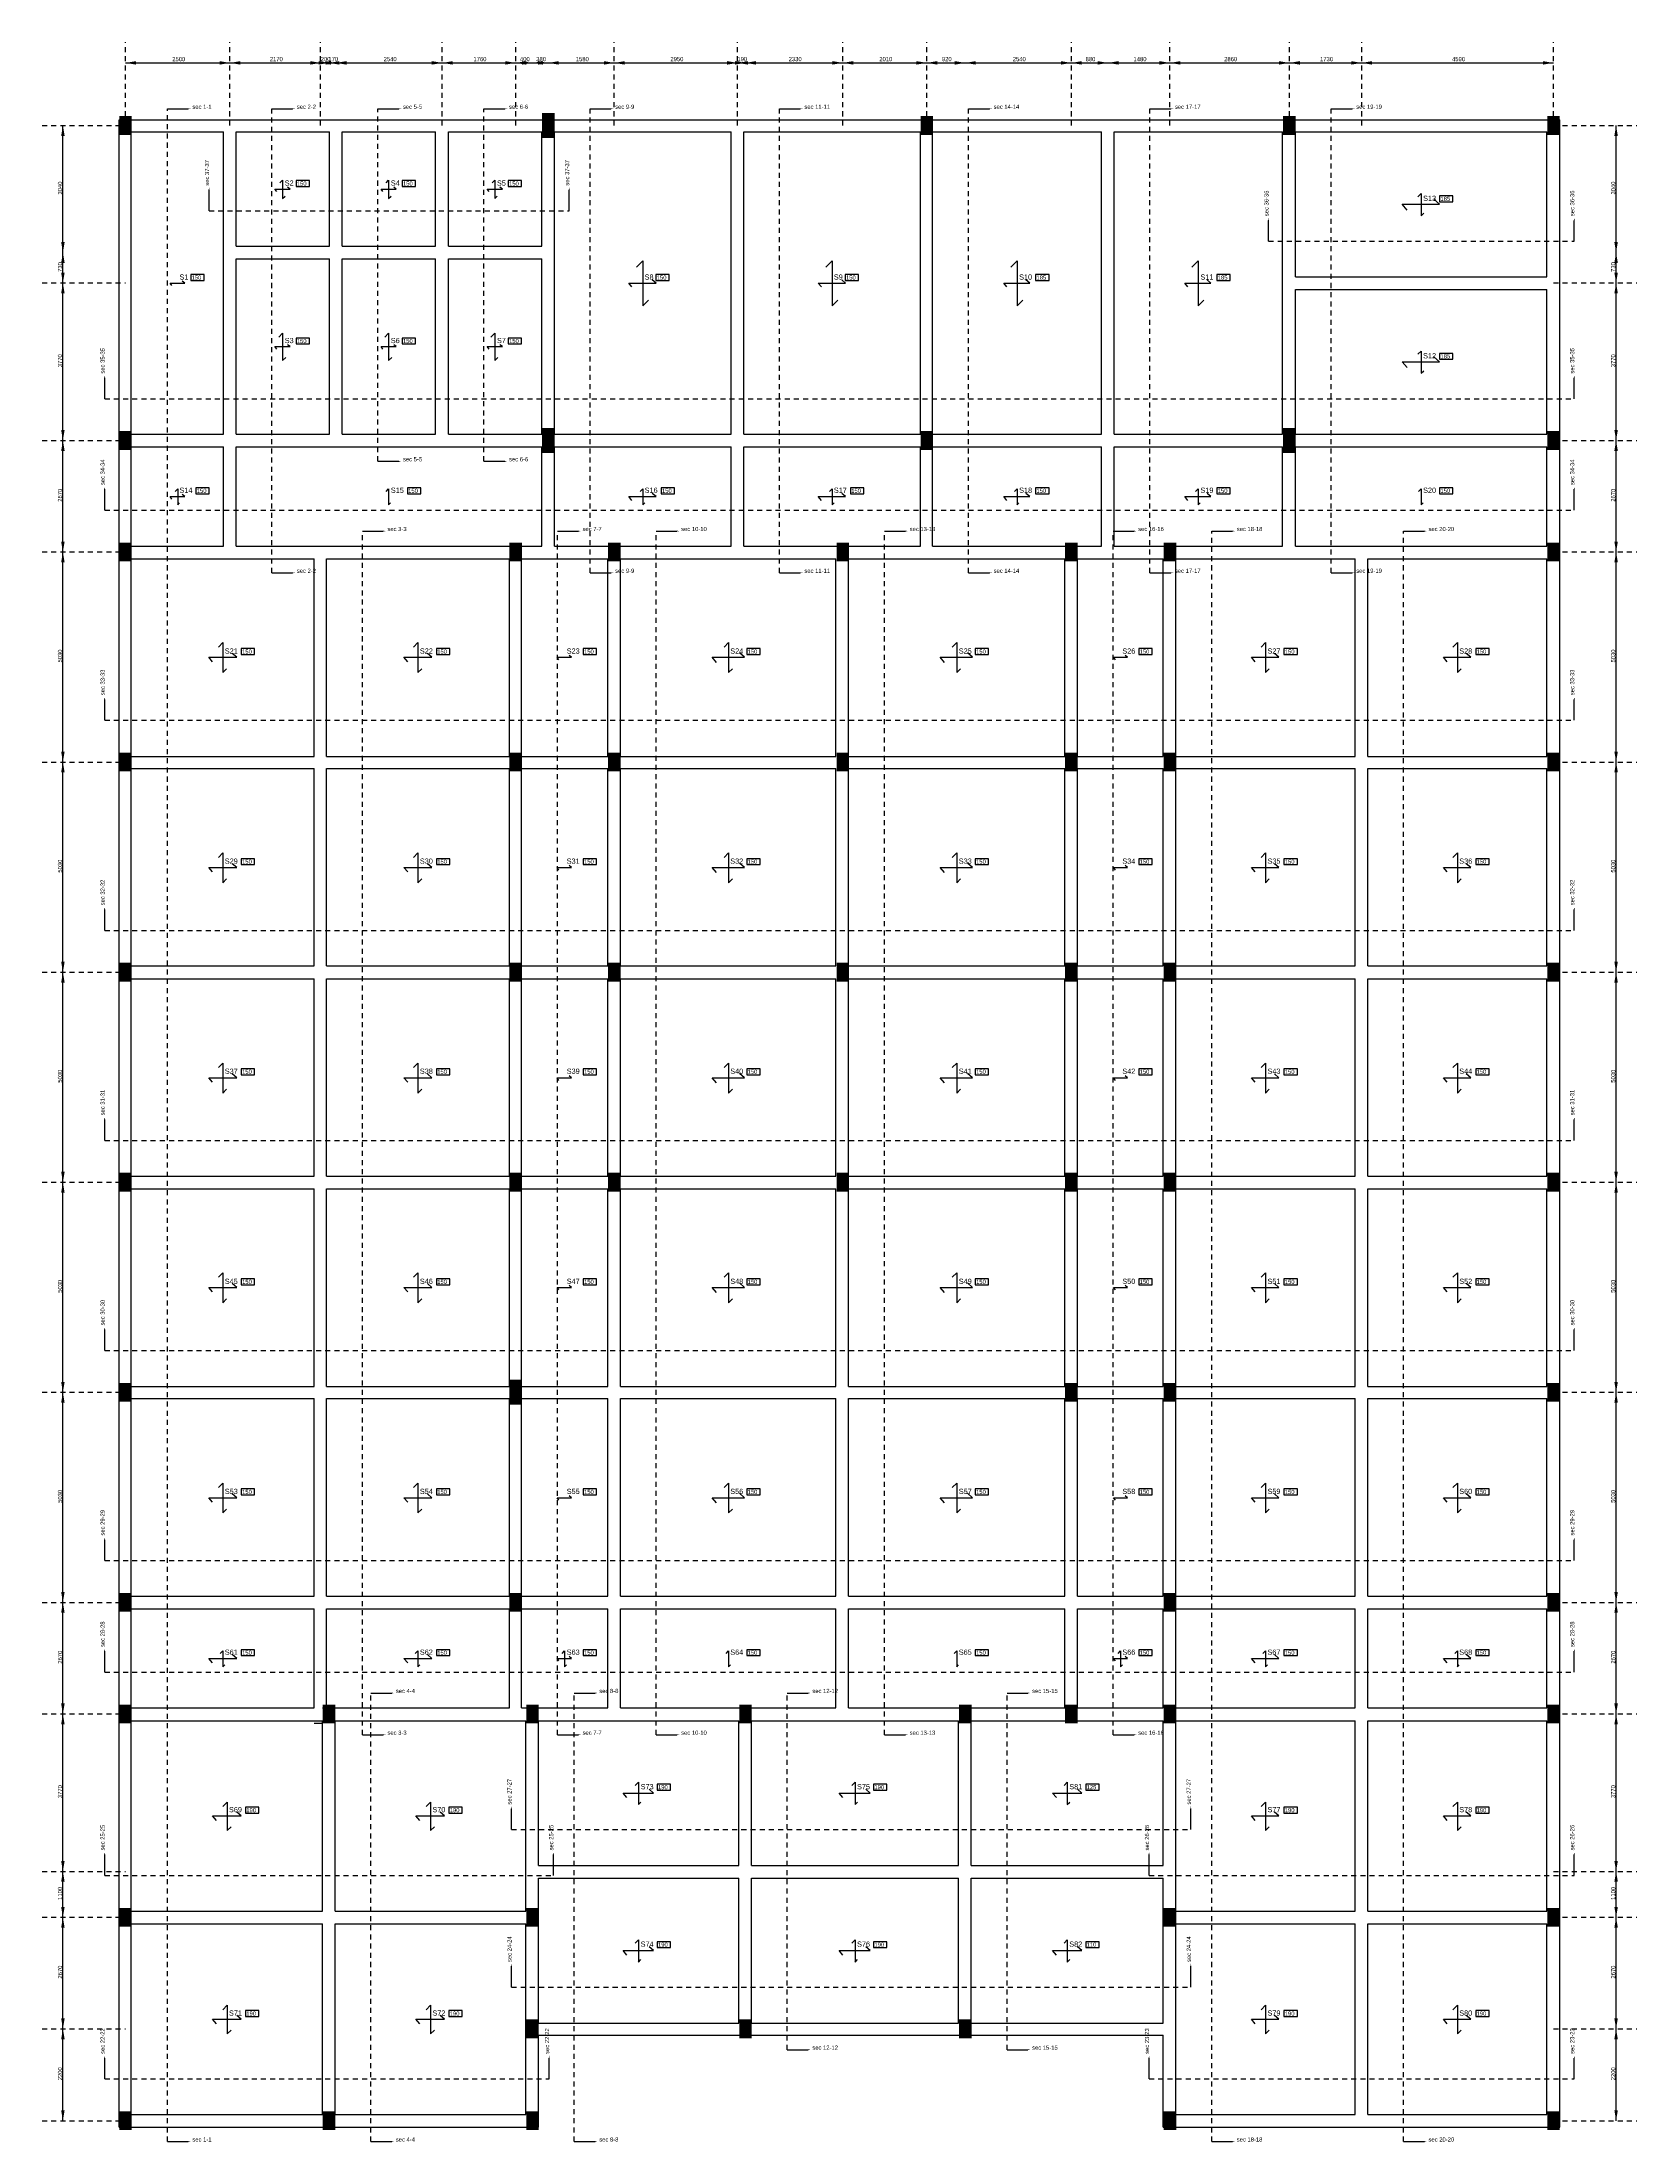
# Model space of a CAD drawing. Extents: x 0 to 119, y -5 to 121.
# Drawn here: x 29.4 to 67.6, y 7.1 to 57.4 of the extents above; entities that cross this region are included whole.
import ezdxf

# ---------------------------------------------------------------- set-up
doc = ezdxf.new("R2010")
doc.units = 0
doc.linetypes.add('ACAD_ISO02W100', pattern=[15, 12, -3])
for name, color, linetype in [('CenterLine', 253, 'CONTINUOUS'), ('Columns', 6, 'CONTINUOUS'), ('Grid_Dimension', 7, 'CONTINUOUS'), ('Layout', 2, 'CONTINUOUS'), ('Section_Name', 1, 'CONTINUOUS'), ('SectionLine', 1, 'CONTINUOUS'), ('Slab_Icon', 6, 'CONTINUOUS'), ('Slab_Name', 4, 'CONTINUOUS'), ('Slab_Thick', 4, 'CONTINUOUS')]:
    doc.layers.add(name, color=color, linetype=linetype)
doc.styles.add('STRUDS_Arial', font='ARIAL.TTF', dxfattribs={"height": 0.04})
doc.styles.add('stylebar', font='ARIAL.TTF', dxfattribs={"height": 0.04})

msp = doc.modelspace()

# ---------------------------------------------------------------- linework, layer by layer
at = {"layer": 'CenterLine', "linetype": 'ACAD_ISO02W100', "ltscale": 0.01}
for p, q in [((31.378, 55.38), (31.378, 57.38)), ((33.878, 55.38), (33.878, 57.38)), ((36.048, 55.38), (36.048, 57.38)), ((38.958, 55.38), (38.958, 57.38)), ((40.718, 55.38), (40.718, 57.38)), ((43.078, 55.38), (43.078, 57.38)), ((46.028, 55.38), (46.028, 57.38)), ((48.548, 55.38), (48.548, 57.38)), ((50.558, 55.38), (50.558, 57.38)), ((54.018, 55.38), (54.018, 57.38)), ((56.378, 55.38), (56.378, 57.38)), ((59.238, 55.38), (59.238, 57.38)), ((60.968, 55.38), (60.968, 57.38)), ((65.558, 55.38), (65.558, 57.38)), ((29.378, 55.38), (31.378, 55.38)), ((65.558, 55.38), (67.558, 55.38)), ((29.378, 51.61), (31.378, 51.61)), ((65.558, 51.61), (67.558, 51.61)), ((29.378, 47.84), (31.378, 47.84)), ((65.558, 47.84), (67.558, 47.84)), ((29.378, 45.17), (31.378, 45.17)), ((65.558, 45.17), (67.558, 45.17)), ((29.378, 40.14), (31.378, 40.14)), ((65.558, 40.14), (67.558, 40.14)), ((29.378, 35.11), (31.378, 35.11)), ((65.558, 35.11), (67.558, 35.11)), ((29.378, 30.08), (31.378, 30.08)), ((65.558, 30.08), (67.558, 30.08)), ((29.378, 25.05), (31.378, 25.05)), ((65.558, 25.05), (67.558, 25.05)), ((29.378, 20.02), (31.378, 20.02)), ((65.558, 20.02), (67.558, 20.02)), ((29.378, 17.35), (31.378, 17.35)), ((65.558, 17.35), (67.558, 17.35)), ((29.378, 13.58), (31.378, 13.58)), ((65.558, 13.58), (67.558, 13.58)), ((29.378, 12.48), (31.378, 12.48)), ((65.558, 12.48), (67.558, 12.48)), ((29.378, 9.81), (31.378, 9.81)), ((65.558, 9.81), (67.558, 9.81)), ((29.378, 7.61), (31.378, 7.61)), ((65.558, 7.61), (67.558, 7.61))]:
    msp.add_line(p, q, dxfattribs=at)
at = {"layer": 'Columns'}
for points in [[(31.228, 55.155), (31.228, 55.605), (31.528, 55.155), (31.528, 55.605)], [(41.348, 55.08), (41.348, 55.68), (41.648, 55.08), (41.648, 55.68)], [(50.408, 55.155), (50.408, 55.605), (50.708, 55.155), (50.708, 55.605)], [(59.088, 55.155), (59.088, 55.605), (59.388, 55.155), (59.388, 55.605)], [(65.408, 55.155), (65.408, 55.605), (65.708, 55.155), (65.708, 55.605)], [(31.228, 47.615), (31.228, 48.065), (31.528, 47.615), (31.528, 48.065)], [(41.348, 47.54), (41.348, 48.14), (41.648, 47.54), (41.648, 48.14)], [(50.408, 47.615), (50.408, 48.065), (50.708, 47.615), (50.708, 48.065)], [(59.088, 47.54), (59.088, 48.14), (59.388, 47.54), (59.388, 48.14)], [(65.408, 47.615), (65.408, 48.065), (65.708, 47.615), (65.708, 48.065)], [(31.228, 44.945), (31.228, 45.395), (31.528, 44.945), (31.528, 45.395)], [(40.568, 44.945), (40.568, 45.395), (40.868, 44.945), (40.868, 45.395)], [(42.928, 44.945), (42.928, 45.395), (43.228, 44.945), (43.228, 45.395)], [(48.398, 44.945), (48.398, 45.395), (48.698, 44.945), (48.698, 45.395)], [(53.868, 44.945), (53.868, 45.395), (54.168, 44.945), (54.168, 45.395)], [(56.228, 44.945), (56.228, 45.395), (56.528, 44.945), (56.528, 45.395)], [(65.408, 44.945), (65.408, 45.395), (65.708, 44.945), (65.708, 45.395)], [(31.228, 39.915), (31.228, 40.365), (31.528, 39.915), (31.528, 40.365)], [(40.568, 39.915), (40.568, 40.365), (40.868, 39.915), (40.868, 40.365)], [(42.928, 39.915), (42.928, 40.365), (43.228, 39.915), (43.228, 40.365)], [(48.398, 39.915), (48.398, 40.365), (48.698, 39.915), (48.698, 40.365)], [(53.868, 39.915), (53.868, 40.365), (54.168, 39.915), (54.168, 40.365)], [(56.228, 39.915), (56.228, 40.365), (56.528, 39.915), (56.528, 40.365)], [(65.408, 39.915), (65.408, 40.365), (65.708, 39.915), (65.708, 40.365)], [(31.228, 34.885), (31.228, 35.335), (31.528, 34.885), (31.528, 35.335)], [(40.568, 34.885), (40.568, 35.335), (40.868, 34.885), (40.868, 35.335)], [(42.928, 34.885), (42.928, 35.335), (43.228, 34.885), (43.228, 35.335)], [(48.398, 34.885), (48.398, 35.335), (48.698, 34.885), (48.698, 35.335)], [(53.868, 34.885), (53.868, 35.335), (54.168, 34.885), (54.168, 35.335)], [(56.228, 34.885), (56.228, 35.335), (56.528, 34.885), (56.528, 35.335)], [(65.408, 34.885), (65.408, 35.335), (65.708, 34.885), (65.708, 35.335)], [(31.228, 29.855), (31.228, 30.305), (31.528, 29.855), (31.528, 30.305)], [(40.568, 29.855), (40.568, 30.305), (40.868, 29.855), (40.868, 30.305)], [(42.928, 29.855), (42.928, 30.305), (43.228, 29.855), (43.228, 30.305)], [(48.398, 29.855), (48.398, 30.305), (48.698, 29.855), (48.698, 30.305)], [(53.868, 29.855), (53.868, 30.305), (54.168, 29.855), (54.168, 30.305)], [(56.228, 29.855), (56.228, 30.305), (56.528, 29.855), (56.528, 30.305)], [(65.408, 29.855), (65.408, 30.305), (65.708, 29.855), (65.708, 30.305)], [(31.228, 24.825), (31.228, 25.275), (31.528, 24.825), (31.528, 25.275)], [(40.568, 24.75), (40.568, 25.35), (40.868, 24.75), (40.868, 25.35)], [(53.868, 24.825), (53.868, 25.275), (54.168, 24.825), (54.168, 25.275)], [(56.228, 24.825), (56.228, 25.275), (56.528, 24.825), (56.528, 25.275)], [(65.408, 24.825), (65.408, 25.275), (65.708, 24.825), (65.708, 25.275)], [(31.228, 19.795), (31.228, 20.245), (31.528, 19.795), (31.528, 20.245)], [(40.568, 19.795), (40.568, 20.245), (40.868, 19.795), (40.868, 20.245)], [(56.228, 19.795), (56.228, 20.245), (56.528, 19.795), (56.528, 20.245)], [(65.408, 19.795), (65.408, 20.245), (65.708, 19.795), (65.708, 20.245)], [(31.228, 17.125), (31.228, 17.575), (31.528, 17.125), (31.528, 17.575)], [(36.098, 17.125), (36.098, 17.575), (36.398, 17.125), (36.398, 17.575)], [(40.968, 17.125), (40.968, 17.575), (41.268, 17.125), (41.268, 17.575)], [(46.068, 17.125), (46.068, 17.575), (46.368, 17.125), (46.368, 17.575)], [(51.328, 17.125), (51.328, 17.575), (51.628, 17.125), (51.628, 17.575)], [(53.868, 17.125), (53.868, 17.575), (54.168, 17.125), (54.168, 17.575)], [(56.228, 17.125), (56.228, 17.575), (56.528, 17.125), (56.528, 17.575)], [(65.408, 17.125), (65.408, 17.575), (65.708, 17.125), (65.708, 17.575)], [(31.228, 12.255), (31.228, 12.705), (31.528, 12.255), (31.528, 12.705)], [(40.968, 12.255), (40.968, 12.705), (41.268, 12.255), (41.268, 12.705)], [(56.228, 12.255), (56.228, 12.705), (56.528, 12.255), (56.528, 12.705)], [(65.408, 12.255), (65.408, 12.705), (65.708, 12.255), (65.708, 12.705)], [(40.968, 9.585), (40.968, 10.035), (41.268, 9.585), (41.268, 10.035)], [(46.068, 9.585), (46.068, 10.035), (46.368, 9.585), (46.368, 10.035)], [(51.328, 9.585), (51.328, 10.035), (51.628, 9.585), (51.628, 10.035)], [(31.228, 7.385), (31.228, 7.835), (31.528, 7.385), (31.528, 7.835)], [(36.098, 7.385), (36.098, 7.835), (36.398, 7.385), (36.398, 7.835)], [(40.968, 7.385), (40.968, 7.835), (41.268, 7.385), (41.268, 7.835)], [(56.228, 7.385), (56.228, 7.835), (56.528, 7.385), (56.528, 7.835)], [(65.408, 7.385), (65.408, 7.835), (65.708, 7.385), (65.708, 7.835)]]:
    msp.add_solid(points, dxfattribs=at)
at = {"layer": 'Grid_Dimension'}
for p, q in [((31.378, 56.88), (33.878, 56.88)), ((33.878, 56.88), (36.048, 56.88)), ((36.048, 56.88), (36.248, 56.88)), ((36.248, 56.88), (36.418, 56.88)), ((36.418, 56.88), (38.958, 56.88)), ((38.958, 56.88), (40.718, 56.88)), ((40.718, 56.88), (41.118, 56.88)), ((41.118, 56.88), (41.498, 56.88)), ((41.498, 56.88), (43.078, 56.88)), ((43.078, 56.88), (46.028, 56.88)), ((46.028, 56.88), (46.218, 56.88)), ((46.218, 56.88), (48.548, 56.88)), ((48.548, 56.88), (50.558, 56.88)), ((50.558, 56.88), (51.478, 56.88)), ((51.478, 56.88), (54.018, 56.88)), ((54.018, 56.88), (54.898, 56.88)), ((54.898, 56.88), (56.378, 56.88)), ((56.378, 56.88), (59.238, 56.88)), ((59.238, 56.88), (60.968, 56.88)), ((60.968, 56.88), (65.558, 56.88)), ((29.878, 52.34), (29.878, 55.38)), ((67.058, 52.34), (67.058, 55.38)), ((29.878, 51.61), (29.878, 52.34)), ((67.058, 51.61), (67.058, 52.34)), ((29.878, 47.84), (29.878, 51.61)), ((67.058, 47.84), (67.058, 51.61)), ((29.878, 45.17), (29.878, 47.84)), ((67.058, 45.17), (67.058, 47.84)), ((29.878, 40.14), (29.878, 45.17)), ((67.058, 40.14), (67.058, 45.17)), ((29.878, 35.11), (29.878, 40.14)), ((67.058, 35.11), (67.058, 40.14)), ((29.878, 30.08), (29.878, 35.11)), ((67.058, 30.08), (67.058, 35.11)), ((29.878, 25.05), (29.878, 30.08)), ((67.058, 25.05), (67.058, 30.08)), ((29.878, 20.02), (29.878, 25.05)), ((67.058, 20.02), (67.058, 25.05)), ((29.878, 17.35), (29.878, 20.02)), ((67.058, 17.35), (67.058, 20.02)), ((29.878, 13.58), (29.878, 17.35)), ((67.058, 13.58), (67.058, 17.35)), ((29.878, 12.48), (29.878, 13.58)), ((67.058, 12.48), (67.058, 13.58)), ((29.878, 9.81), (29.878, 12.48)), ((67.058, 9.81), (67.058, 12.48)), ((29.878, 7.61), (29.878, 9.81)), ((67.058, 7.61), (67.058, 9.81))]:
    msp.add_line(p, q, dxfattribs=at)
for points in [[(31.378, 56.88), (31.628, 56.9216), (31.378, 56.88), (31.628, 56.8384)], [(33.878, 56.88), (33.628, 56.9216), (33.878, 56.88), (33.628, 56.8384)], [(33.878, 56.88), (34.128, 56.9216), (33.878, 56.88), (34.128, 56.8384)], [(36.048, 56.88), (35.798, 56.9216), (36.048, 56.88), (35.798, 56.8384)], [(36.248, 56.88), (35.998, 56.9216), (36.248, 56.88), (35.998, 56.8384)], [(36.048, 56.88), (36.298, 56.9216), (36.048, 56.88), (36.298, 56.8384)], [(36.418, 56.88), (36.168, 56.9216), (36.418, 56.88), (36.168, 56.8384)], [(36.248, 56.88), (36.498, 56.9216), (36.248, 56.88), (36.498, 56.8384)], [(36.418, 56.88), (36.668, 56.9216), (36.418, 56.88), (36.668, 56.8384)], [(38.958, 56.88), (38.708, 56.9216), (38.958, 56.88), (38.708, 56.8384)], [(38.958, 56.88), (39.208, 56.9216), (38.958, 56.88), (39.208, 56.8384)], [(40.718, 56.88), (40.468, 56.9216), (40.718, 56.88), (40.468, 56.8384)], [(40.718, 56.88), (40.968, 56.9216), (40.718, 56.88), (40.968, 56.8384)], [(41.118, 56.88), (40.868, 56.9216), (41.118, 56.88), (40.868, 56.8384)], [(41.118, 56.88), (41.368, 56.9216), (41.118, 56.88), (41.368, 56.8384)], [(41.498, 56.88), (41.248, 56.9216), (41.498, 56.88), (41.248, 56.8384)], [(41.498, 56.88), (41.748, 56.9216), (41.498, 56.88), (41.748, 56.8384)], [(43.078, 56.88), (42.828, 56.9216), (43.078, 56.88), (42.828, 56.8384)], [(43.078, 56.88), (43.328, 56.9216), (43.078, 56.88), (43.328, 56.8384)], [(46.028, 56.88), (45.778, 56.9216), (46.028, 56.88), (45.778, 56.8384)], [(46.218, 56.88), (45.968, 56.9216), (46.218, 56.88), (45.968, 56.8384)], [(46.028, 56.88), (46.278, 56.9216), (46.028, 56.88), (46.278, 56.8384)], [(46.218, 56.88), (46.468, 56.9216), (46.218, 56.88), (46.468, 56.8384)], [(48.548, 56.88), (48.298, 56.9216), (48.548, 56.88), (48.298, 56.8384)], [(48.548, 56.88), (48.798, 56.9216), (48.548, 56.88), (48.798, 56.8384)], [(50.558, 56.88), (50.308, 56.9216), (50.558, 56.88), (50.308, 56.8384)], [(50.558, 56.88), (50.808, 56.9216), (50.558, 56.88), (50.808, 56.8384)], [(51.478, 56.88), (51.228, 56.9216), (51.478, 56.88), (51.228, 56.8384)], [(51.478, 56.88), (51.728, 56.9216), (51.478, 56.88), (51.728, 56.8384)], [(54.018, 56.88), (53.768, 56.9216), (54.018, 56.88), (53.768, 56.8384)], [(54.018, 56.88), (54.268, 56.9216), (54.018, 56.88), (54.268, 56.8384)], [(54.898, 56.88), (54.648, 56.9216), (54.898, 56.88), (54.648, 56.8384)], [(54.898, 56.88), (55.148, 56.9216), (54.898, 56.88), (55.148, 56.8384)], [(56.378, 56.88), (56.128, 56.9216), (56.378, 56.88), (56.128, 56.8384)], [(56.378, 56.88), (56.628, 56.9216), (56.378, 56.88), (56.628, 56.8384)], [(59.238, 56.88), (58.988, 56.9216), (59.238, 56.88), (58.988, 56.8384)], [(59.238, 56.88), (59.488, 56.9216), (59.238, 56.88), (59.488, 56.8384)], [(60.968, 56.88), (60.718, 56.9216), (60.968, 56.88), (60.718, 56.8384)], [(60.968, 56.88), (61.218, 56.9216), (60.968, 56.88), (61.218, 56.8384)], [(65.558, 56.88), (65.308, 56.9216), (65.558, 56.88), (65.308, 56.8384)], [(29.878, 55.38), (29.8364, 55.13), (29.878, 55.38), (29.9196, 55.13)], [(67.058, 55.38), (67.0164, 55.13), (67.058, 55.38), (67.0996, 55.13)], [(29.878, 52.34), (29.8364, 52.59), (29.878, 52.34), (29.9196, 52.59)], [(29.878, 52.34), (29.8364, 52.09), (29.878, 52.34), (29.9196, 52.09)], [(67.058, 52.34), (67.0164, 52.59), (67.058, 52.34), (67.0996, 52.59)], [(67.058, 52.34), (67.0164, 52.09), (67.058, 52.34), (67.0996, 52.09)], [(29.878, 51.61), (29.8364, 51.86), (29.878, 51.61), (29.9196, 51.86)], [(67.058, 51.61), (67.0164, 51.86), (67.058, 51.61), (67.0996, 51.86)], [(29.878, 51.61), (29.8364, 51.36), (29.878, 51.61), (29.9196, 51.36)], [(67.058, 51.61), (67.0164, 51.36), (67.058, 51.61), (67.0996, 51.36)], [(29.878, 47.84), (29.8364, 48.09), (29.878, 47.84), (29.9196, 48.09)], [(29.878, 47.84), (29.8364, 47.59), (29.878, 47.84), (29.9196, 47.59)], [(67.058, 47.84), (67.0164, 48.09), (67.058, 47.84), (67.0996, 48.09)], [(67.058, 47.84), (67.0164, 47.59), (67.058, 47.84), (67.0996, 47.59)], [(29.878, 45.17), (29.8364, 45.42), (29.878, 45.17), (29.9196, 45.42)], [(67.058, 45.17), (67.0164, 45.42), (67.058, 45.17), (67.0996, 45.42)], [(29.878, 45.17), (29.8364, 44.92), (29.878, 45.17), (29.9196, 44.92)], [(67.058, 45.17), (67.0164, 44.92), (67.058, 45.17), (67.0996, 44.92)], [(29.878, 40.14), (29.8364, 40.39), (29.878, 40.14), (29.9196, 40.39)], [(67.058, 40.14), (67.0164, 40.39), (67.058, 40.14), (67.0996, 40.39)], [(29.878, 40.14), (29.8364, 39.89), (29.878, 40.14), (29.9196, 39.89)], [(67.058, 40.14), (67.0164, 39.89), (67.058, 40.14), (67.0996, 39.89)], [(29.878, 35.11), (29.8364, 35.36), (29.878, 35.11), (29.9196, 35.36)], [(67.058, 35.11), (67.0164, 35.36), (67.058, 35.11), (67.0996, 35.36)], [(29.878, 35.11), (29.8364, 34.86), (29.878, 35.11), (29.9196, 34.86)], [(67.058, 35.11), (67.0164, 34.86), (67.058, 35.11), (67.0996, 34.86)], [(29.878, 30.08), (29.8364, 30.33), (29.878, 30.08), (29.9196, 30.33)], [(67.058, 30.08), (67.0164, 30.33), (67.058, 30.08), (67.0996, 30.33)], [(29.878, 30.08), (29.8364, 29.83), (29.878, 30.08), (29.9196, 29.83)], [(67.058, 30.08), (67.0164, 29.83), (67.058, 30.08), (67.0996, 29.83)], [(29.878, 25.05), (29.8364, 25.3), (29.878, 25.05), (29.9196, 25.3)], [(67.058, 25.05), (67.0164, 25.3), (67.058, 25.05), (67.0996, 25.3)], [(29.878, 25.05), (29.8364, 24.8), (29.878, 25.05), (29.9196, 24.8)], [(67.058, 25.05), (67.0164, 24.8), (67.058, 25.05), (67.0996, 24.8)], [(29.878, 20.02), (29.8364, 20.27), (29.878, 20.02), (29.9196, 20.27)], [(67.058, 20.02), (67.0164, 20.27), (67.058, 20.02), (67.0996, 20.27)], [(29.878, 20.02), (29.8364, 19.77), (29.878, 20.02), (29.9196, 19.77)], [(67.058, 20.02), (67.0164, 19.77), (67.058, 20.02), (67.0996, 19.77)], [(29.878, 17.35), (29.8364, 17.6), (29.878, 17.35), (29.9196, 17.6)], [(67.058, 17.35), (67.0164, 17.6), (67.058, 17.35), (67.0996, 17.6)], [(29.878, 17.35), (29.8364, 17.1), (29.878, 17.35), (29.9196, 17.1)], [(67.058, 17.35), (67.0164, 17.1), (67.058, 17.35), (67.0996, 17.1)], [(29.878, 13.58), (29.8364, 13.83), (29.878, 13.58), (29.9196, 13.83)], [(29.878, 13.58), (29.8364, 13.33), (29.878, 13.58), (29.9196, 13.33)], [(67.058, 13.58), (67.0164, 13.83), (67.058, 13.58), (67.0996, 13.83)], [(67.058, 13.58), (67.0164, 13.33), (67.058, 13.58), (67.0996, 13.33)], [(29.878, 12.48), (29.8364, 12.73), (29.878, 12.48), (29.9196, 12.73)], [(67.058, 12.48), (67.0164, 12.73), (67.058, 12.48), (67.0996, 12.73)], [(29.878, 12.48), (29.8364, 12.23), (29.878, 12.48), (29.9196, 12.23)], [(67.058, 12.48), (67.0164, 12.23), (67.058, 12.48), (67.0996, 12.23)], [(29.878, 9.81), (29.8364, 10.06), (29.878, 9.81), (29.9196, 10.06)], [(67.058, 9.81), (67.0164, 10.06), (67.058, 9.81), (67.0996, 10.06)], [(29.878, 9.81), (29.8364, 9.56), (29.878, 9.81), (29.9196, 9.56)], [(67.058, 9.81), (67.0164, 9.56), (67.058, 9.81), (67.0996, 9.56)], [(29.878, 7.61), (29.8364, 7.86), (29.878, 7.61), (29.9196, 7.86)], [(67.058, 7.61), (67.0164, 7.86), (67.058, 7.61), (67.0996, 7.86)]]:
    msp.add_solid(points, dxfattribs=at)
at = {"layer": 'Layout'}
for p, q in [((31.2262, 55.5167), (34.0249, 55.5167)), ((31.2262, 47.6835), (31.2262, 55.5167)), ((33.7207, 55.5167), (36.5649, 55.5167)), ((36.2607, 55.5167), (39.105, 55.5167)), ((38.8008, 55.5167), (41.6451, 55.5167)), ((41.3409, 55.5167), (46.1777, 55.5167)), ((45.8735, 55.5167), (50.6951, 55.5167)), ((50.4061, 55.5167), (55.0451, 55.5167)), ((54.7409, 55.5167), (59.38, 55.5167)), ((59.0758, 55.5167), (65.7074, 55.5167)), ((65.7074, 51.4556), (65.7074, 55.5167)), ((31.5152, 55.2277), (33.7207, 55.2277)), ((31.5152, 47.9877), (31.5152, 55.2277)), ((33.7207, 52.1857), (33.7207, 55.2277)), ((34.0249, 52.4899), (34.0249, 55.2277)), ((34.0249, 55.2277), (36.2607, 55.2277)), ((36.2607, 52.4899), (36.2607, 55.2277)), ((36.5649, 52.4899), (36.5649, 55.2277)), ((36.5649, 55.2277), (38.8008, 55.2277)), ((38.8008, 52.4899), (38.8008, 55.2277)), ((39.105, 52.4899), (39.105, 55.2277)), ((39.105, 55.2277), (41.3409, 55.2277)), ((41.3409, 52.4899), (41.3409, 55.2277)), ((41.6451, 52.1857), (41.6451, 55.2277)), ((41.6451, 55.2277), (45.8735, 55.2277)), ((45.8735, 47.9877), (45.8735, 55.2277)), ((46.1777, 47.9877), (46.1777, 55.2277)), ((46.1777, 55.2277), (50.4061, 55.2277)), ((50.4061, 47.9877), (50.4061, 55.2277)), ((50.6951, 47.9877), (50.6951, 55.2277)), ((50.6951, 55.2277), (54.7409, 55.2277)), ((54.7409, 47.9877), (54.7409, 55.2277)), ((55.0451, 47.9877), (55.0451, 55.2277)), ((55.0451, 55.2277), (59.0758, 55.2277)), ((59.0758, 51.4556), (59.0758, 55.2277)), ((59.38, 51.7598), (59.38, 55.2277)), ((59.38, 55.2277), (65.4032, 55.2277)), ((65.4032, 51.7598), (65.4032, 55.2277)), ((33.7207, 47.9877), (33.7207, 52.4899)), ((34.0249, 52.4899), (36.2607, 52.4899)), ((36.5649, 52.4899), (38.8008, 52.4899)), ((39.105, 52.4899), (41.3409, 52.4899)), ((41.6451, 47.9877), (41.6451, 52.4899)), ((34.0249, 47.9877), (34.0249, 52.1857)), ((34.0249, 52.1857), (36.2607, 52.1857)), ((36.2607, 47.9877), (36.2607, 52.1857)), ((36.5649, 47.9877), (36.5649, 52.1857)), ((36.5649, 52.1857), (38.8008, 52.1857)), ((38.8008, 47.9877), (38.8008, 52.1857)), ((39.105, 52.1857), (41.3409, 52.1857)), ((39.105, 47.9877), (39.105, 52.1857)), ((41.3409, 47.9877), (41.3409, 52.1857)), ((59.0758, 47.9877), (59.0758, 51.7598)), ((59.38, 51.7598), (65.4032, 51.7598)), ((59.38, 47.9877), (59.38, 51.4556)), ((59.38, 51.4556), (65.4032, 51.4556)), ((65.4032, 47.9877), (65.4032, 51.4556)), ((65.7074, 47.6835), (65.7074, 51.7598)), ((31.2262, 45.0065), (31.2262, 47.9877)), ((31.5152, 47.9877), (33.7207, 47.9877)), ((34.0249, 47.9877), (36.2607, 47.9877)), ((36.5649, 47.9877), (38.8008, 47.9877)), ((39.105, 47.9877), (41.3409, 47.9877)), ((41.6451, 47.9877), (45.8735, 47.9877)), ((46.1777, 47.9877), (50.4061, 47.9877)), ((50.6951, 47.9877), (54.7409, 47.9877)), ((55.0451, 47.9877), (59.0758, 47.9877)), ((59.38, 47.9877), (65.4032, 47.9877)), ((65.7074, 45.0065), (65.7074, 47.9877)), ((31.5152, 47.6835), (33.7207, 47.6835)), ((31.5152, 45.3107), (31.5152, 47.6835)), ((33.7207, 45.3107), (33.7207, 47.6835)), ((34.0249, 47.6835), (36.5649, 47.6835)), ((34.0249, 45.3107), (34.0249, 47.6835)), ((36.2607, 47.6835), (39.105, 47.6835)), ((38.8008, 47.6835), (41.3409, 47.6835)), ((41.3409, 45.3107), (41.3409, 47.6835)), ((41.6451, 47.6835), (45.8735, 47.6835)), ((41.6451, 45.3107), (41.6451, 47.6835)), ((45.8735, 45.3107), (45.8735, 47.6835)), ((46.1777, 47.6835), (50.4061, 47.6835)), ((46.1777, 45.3107), (46.1777, 47.6835)), ((50.4061, 45.3107), (50.4061, 47.6835)), ((50.6951, 47.6835), (54.7409, 47.6835)), ((50.6951, 45.3107), (50.6951, 47.6835)), ((54.7409, 45.3107), (54.7409, 47.6835)), ((55.0451, 47.6835), (59.0758, 47.6835)), ((55.0451, 45.3107), (55.0451, 47.6835)), ((59.0758, 45.3107), (59.0758, 47.6835)), ((59.38, 47.6835), (65.4032, 47.6835)), ((59.38, 45.3107), (59.38, 47.6835)), ((65.4032, 45.3107), (65.4032, 47.6835)), ((31.2262, 39.9872), (31.2262, 45.3107)), ((31.5152, 45.3107), (33.7207, 45.3107)), ((34.0249, 45.3107), (36.1847, 45.3107)), ((35.8957, 45.3107), (40.8542, 45.3107)), ((40.5652, 45.3107), (41.3409, 45.3107)), ((41.6451, 45.3107), (43.2269, 45.3107)), ((42.9227, 45.3107), (45.8735, 45.3107)), ((46.1777, 45.3107), (48.6873, 45.3107)), ((48.3831, 45.3107), (50.4061, 45.3107)), ((50.6951, 45.3107), (54.163, 45.3107)), ((53.8588, 45.3107), (54.7409, 45.3107)), ((55.0451, 45.3107), (56.5205, 45.3107)), ((56.2163, 45.3107), (59.0758, 45.3107)), ((59.38, 45.3107), (61.114, 45.3107)), ((60.8098, 45.3107), (65.4032, 45.3107)), ((65.7074, 39.9872), (65.7074, 45.3107)), ((31.5152, 45.0065), (34.0249, 45.0065)), ((31.5152, 40.2762), (31.5152, 45.0065)), ((33.7207, 45.0065), (35.8957, 45.0065)), ((35.8957, 40.2762), (35.8957, 45.0065)), ((36.1847, 45.0065), (40.5652, 45.0065)), ((36.1847, 40.2762), (36.1847, 45.0065)), ((40.5652, 40.2762), (40.5652, 45.0065)), ((40.8542, 45.0065), (41.6451, 45.0065)), ((40.8542, 40.2762), (40.8542, 45.0065)), ((41.3409, 45.0065), (42.9227, 45.0065)), ((42.9227, 40.2762), (42.9227, 45.0065)), ((43.2269, 45.0065), (46.1777, 45.0065)), ((43.2269, 40.2762), (43.2269, 45.0065)), ((45.8735, 45.0065), (48.3831, 45.0065)), ((48.3831, 40.2762), (48.3831, 45.0065)), ((48.6873, 45.0065), (50.6951, 45.0065)), ((48.6873, 40.2762), (48.6873, 45.0065)), ((50.4061, 45.0065), (53.8588, 45.0065)), ((53.8588, 40.2762), (53.8588, 45.0065)), ((54.163, 45.0065), (55.0451, 45.0065)), ((54.163, 40.2762), (54.163, 45.0065)), ((54.7409, 45.0065), (56.2163, 45.0065)), ((56.2163, 40.2762), (56.2163, 45.0065)), ((56.5205, 45.0065), (59.38, 45.0065)), ((56.5205, 40.2762), (56.5205, 45.0065)), ((59.0758, 45.0065), (60.8098, 45.0065)), ((60.8098, 40.2762), (60.8098, 45.0065)), ((61.114, 45.0065), (65.4032, 45.0065)), ((61.114, 40.2762), (61.114, 45.0065)), ((65.4032, 40.2762), (65.4032, 45.0065)), ((31.2262, 34.9527), (31.2262, 40.2762)), ((31.5152, 40.2762), (35.8957, 40.2762)), ((36.1847, 40.2762), (40.5652, 40.2762)), ((40.8542, 40.2762), (42.9227, 40.2762)), ((43.2269, 40.2762), (48.3831, 40.2762)), ((48.6873, 40.2762), (53.8588, 40.2762)), ((54.163, 40.2762), (56.2163, 40.2762)), ((56.5205, 40.2762), (60.8098, 40.2762)), ((61.114, 40.2762), (65.4032, 40.2762)), ((65.7074, 34.9527), (65.7074, 40.2762)), ((31.5152, 39.9872), (35.8957, 39.9872)), ((31.5152, 35.2569), (31.5152, 39.9872)), ((35.8957, 35.2569), (35.8957, 39.9872)), ((36.1847, 39.9872), (40.5652, 39.9872)), ((36.1847, 35.2569), (36.1847, 39.9872)), ((40.5652, 35.2569), (40.5652, 39.9872)), ((40.8542, 39.9872), (42.9227, 39.9872)), ((40.8542, 35.2569), (40.8542, 39.9872)), ((42.9227, 35.2569), (42.9227, 39.9872)), ((43.2269, 39.9872), (48.3831, 39.9872)), ((43.2269, 35.2569), (43.2269, 39.9872)), ((48.3831, 35.2569), (48.3831, 39.9872)), ((48.6873, 39.9872), (53.8588, 39.9872)), ((48.6873, 35.2569), (48.6873, 39.9872)), ((53.8588, 35.2569), (53.8588, 39.9872)), ((54.163, 39.9872), (56.2163, 39.9872)), ((54.163, 35.2569), (54.163, 39.9872)), ((56.2163, 35.2569), (56.2163, 39.9872)), ((56.5205, 39.9872), (60.8098, 39.9872)), ((56.5205, 35.2569), (56.5205, 39.9872)), ((60.8098, 35.2569), (60.8098, 39.9872)), ((61.114, 39.9872), (65.4032, 39.9872)), ((61.114, 35.2569), (61.114, 39.9872)), ((65.4032, 35.2569), (65.4032, 39.9872)), ((31.2262, 29.9182), (31.2262, 35.2569)), ((31.5152, 35.2569), (35.8957, 35.2569)), ((36.1847, 35.2569), (40.5652, 35.2569)), ((40.8542, 35.2569), (42.9227, 35.2569)), ((43.2269, 35.2569), (48.3831, 35.2569)), ((48.6873, 35.2569), (53.8588, 35.2569)), ((54.163, 35.2569), (56.2163, 35.2569)), ((56.5205, 35.2569), (60.8098, 35.2569)), ((61.114, 35.2569), (65.4032, 35.2569)), ((65.7074, 29.9182), (65.7074, 35.2569)), ((31.5152, 34.9527), (35.8957, 34.9527)), ((31.5152, 30.2224), (31.5152, 34.9527)), ((35.8957, 30.2224), (35.8957, 34.9527)), ((36.1847, 34.9527), (40.5652, 34.9527)), ((36.1847, 30.2224), (36.1847, 34.9527)), ((40.5652, 30.2224), (40.5652, 34.9527)), ((40.8542, 34.9527), (42.9227, 34.9527)), ((40.8542, 30.2224), (40.8542, 34.9527)), ((42.9227, 30.2224), (42.9227, 34.9527)), ((43.2269, 34.9527), (48.3831, 34.9527)), ((43.2269, 30.2224), (43.2269, 34.9527)), ((48.3831, 30.2224), (48.3831, 34.9527)), ((48.6873, 34.9527), (53.8588, 34.9527)), ((48.6873, 30.2224), (48.6873, 34.9527)), ((53.8588, 30.2224), (53.8588, 34.9527)), ((54.163, 34.9527), (56.2163, 34.9527)), ((54.163, 30.2224), (54.163, 34.9527)), ((56.2163, 30.2224), (56.2163, 34.9527)), ((56.5205, 34.9527), (60.8098, 34.9527)), ((56.5205, 30.2224), (56.5205, 34.9527)), ((60.8098, 30.2224), (60.8098, 34.9527)), ((61.114, 34.9527), (65.4032, 34.9527)), ((61.114, 30.2224), (61.114, 34.9527)), ((65.4032, 30.2224), (65.4032, 34.9527)), ((31.2262, 24.8988), (31.2262, 30.2224)), ((31.5152, 30.2224), (35.8957, 30.2224)), ((36.1847, 30.2224), (40.5652, 30.2224)), ((40.8542, 30.2224), (42.9227, 30.2224)), ((43.2269, 30.2224), (48.3831, 30.2224)), ((48.6873, 30.2224), (53.8588, 30.2224)), ((54.163, 30.2224), (56.2163, 30.2224)), ((56.5205, 30.2224), (60.8098, 30.2224)), ((61.114, 30.2224), (65.4032, 30.2224)), ((65.7074, 24.8988), (65.7074, 30.2224)), ((31.5152, 29.9182), (35.8957, 29.9182)), ((31.5152, 25.1878), (31.5152, 29.9182)), ((35.8957, 25.1878), (35.8957, 29.9182)), ((36.1847, 29.9182), (40.5652, 29.9182)), ((36.1847, 25.1878), (36.1847, 29.9182)), ((40.5652, 25.1878), (40.5652, 29.9182)), ((40.8542, 29.9182), (42.9227, 29.9182)), ((40.8542, 25.1878), (40.8542, 29.9182)), ((42.9227, 25.1878), (42.9227, 29.9182)), ((43.2269, 29.9182), (48.3831, 29.9182)), ((43.2269, 25.1878), (43.2269, 29.9182)), ((48.3831, 25.1878), (48.3831, 29.9182)), ((48.6873, 29.9182), (53.8588, 29.9182)), ((48.6873, 25.1878), (48.6873, 29.9182)), ((53.8588, 25.1878), (53.8588, 29.9182)), ((54.163, 29.9182), (56.2163, 29.9182)), ((54.163, 25.1878), (54.163, 29.9182)), ((56.2163, 25.1878), (56.2163, 29.9182)), ((56.5205, 29.9182), (60.8098, 29.9182)), ((56.5205, 25.1878), (56.5205, 29.9182)), ((60.8098, 25.1878), (60.8098, 29.9182)), ((61.114, 29.9182), (65.4032, 29.9182)), ((61.114, 25.1878), (61.114, 29.9182)), ((65.4032, 25.1878), (65.4032, 29.9182)), ((31.2262, 19.8643), (31.2262, 25.1878)), ((31.5152, 25.1878), (35.8957, 25.1878)), ((36.1847, 25.1878), (40.5652, 25.1878)), ((40.8542, 25.1878), (42.9227, 25.1878)), ((43.2269, 25.1878), (48.3831, 25.1878)), ((48.6873, 25.1878), (53.8588, 25.1878)), ((54.163, 25.1878), (56.2163, 25.1878)), ((56.5205, 25.1878), (60.8098, 25.1878)), ((61.114, 25.1878), (65.4032, 25.1878)), ((65.7074, 19.8643), (65.7074, 25.1878)), ((31.5152, 24.8988), (35.8957, 24.8988)), ((31.5152, 20.1685), (31.5152, 24.8988)), ((35.8957, 20.1685), (35.8957, 24.8988)), ((36.1847, 24.8988), (40.5652, 24.8988)), ((36.1847, 20.1685), (36.1847, 24.8988)), ((40.5652, 20.1685), (40.5652, 24.8988)), ((40.8542, 24.8988), (42.9227, 24.8988)), ((40.8542, 20.1685), (40.8542, 24.8988)), ((42.9227, 20.1685), (42.9227, 24.8988)), ((43.2269, 24.8988), (48.3831, 24.8988)), ((43.2269, 20.1685), (43.2269, 24.8988)), ((48.3831, 20.1685), (48.3831, 24.8988)), ((48.6873, 24.8988), (53.8588, 24.8988)), ((48.6873, 20.1685), (48.6873, 24.8988)), ((53.8588, 20.1685), (53.8588, 24.8988)), ((54.163, 24.8988), (56.2163, 24.8988)), ((54.163, 20.1685), (54.163, 24.8988)), ((56.2163, 20.1685), (56.2163, 24.8988)), ((56.5205, 24.8988), (60.8098, 24.8988)), ((56.5205, 20.1685), (56.5205, 24.8988)), ((60.8098, 20.1685), (60.8098, 24.8988)), ((61.114, 24.8988), (65.4032, 24.8988)), ((61.114, 20.1685), (61.114, 24.8988)), ((65.4032, 20.1685), (65.4032, 24.8988)), ((31.2262, 17.1873), (31.2262, 20.1685)), ((31.5152, 20.1685), (35.8957, 20.1685)), ((36.1847, 20.1685), (40.5652, 20.1685)), ((40.8542, 20.1685), (42.9227, 20.1685)), ((43.2269, 20.1685), (48.3831, 20.1685)), ((48.6873, 20.1685), (53.8588, 20.1685)), ((54.163, 20.1685), (56.2163, 20.1685)), ((56.5205, 20.1685), (60.8098, 20.1685)), ((61.114, 20.1685), (65.4032, 20.1685)), ((65.7074, 17.1873), (65.7074, 20.1685)), ((31.5152, 19.8643), (35.8957, 19.8643)), ((31.5152, 17.4916), (31.5152, 19.8643)), ((35.8957, 17.4916), (35.8957, 19.8643)), ((36.1847, 19.8643), (40.5652, 19.8643)), ((36.1847, 17.4916), (36.1847, 19.8643)), ((40.5652, 17.4916), (40.5652, 19.8643)), ((40.8542, 19.8643), (42.9227, 19.8643)), ((40.8542, 17.4916), (40.8542, 19.8643)), ((42.9227, 17.4916), (42.9227, 19.8643)), ((43.2269, 19.8643), (48.3831, 19.8643)), ((43.2269, 17.4916), (43.2269, 19.8643)), ((48.3831, 17.4916), (48.3831, 19.8643)), ((48.6873, 19.8643), (53.8588, 19.8643)), ((48.6873, 17.4916), (48.6873, 19.8643)), ((53.8588, 17.4916), (53.8588, 19.8643)), ((54.163, 19.8643), (56.2163, 19.8643)), ((54.163, 17.4916), (54.163, 19.8643)), ((56.2163, 17.4916), (56.2163, 19.8643)), ((56.5205, 19.8643), (60.8098, 19.8643)), ((56.5205, 17.4916), (56.5205, 19.8643)), ((60.8098, 17.4916), (60.8098, 19.8643)), ((61.114, 19.8643), (65.4032, 19.8643)), ((61.114, 17.4916), (61.114, 19.8643)), ((65.4032, 17.4916), (65.4032, 19.8643)), ((31.2262, 12.3201), (31.2262, 17.4916)), ((31.5152, 17.4916), (35.8957, 17.4916)), ((31.5152, 17.1873), (36.1847, 17.1873)), ((31.5152, 12.6243), (31.5152, 17.1873)), ((35.8957, 17.1265), (36.0934, 17.1265)), ((36.0934, 17.4916), (40.5652, 17.4916)), ((36.0934, 12.6243), (36.0934, 17.1873)), ((36.1847, 17.5524), (36.3976, 17.5524)), ((36.3976, 17.1873), (40.8542, 17.1873)), ((36.3976, 12.6243), (36.3976, 17.1873)), ((40.5652, 17.1873), (40.9606, 17.1873)), ((40.8542, 17.4916), (41.2648, 17.4916)), ((40.9606, 17.4916), (42.9227, 17.4916)), ((40.9606, 13.4153), (40.9606, 17.1873)), ((41.2648, 17.1873), (43.2269, 17.1873)), ((41.2648, 13.7195), (41.2648, 17.1873)), ((42.9227, 17.1873), (46.056, 17.1873)), ((43.2269, 17.4916), (46.3602, 17.4916)), ((46.056, 17.4916), (48.3831, 17.4916)), ((46.056, 13.7195), (46.056, 17.1873)), ((46.3602, 17.1873), (48.6873, 17.1873)), ((46.3602, 13.7195), (46.3602, 17.1873)), ((48.3831, 17.1873), (51.3187, 17.1873)), ((48.6873, 17.4916), (51.6229, 17.4916)), ((51.3187, 17.4916), (53.8588, 17.4916)), ((51.3187, 13.7195), (51.3187, 17.1873)), ((51.6229, 17.1873), (54.163, 17.1873)), ((51.6229, 13.7195), (51.6229, 17.1873)), ((53.8588, 17.1873), (56.2163, 17.1873)), ((54.163, 17.4916), (56.2163, 17.4916)), ((56.2163, 13.7195), (56.2163, 17.1873)), ((56.5205, 17.4916), (60.8098, 17.4916)), ((56.5205, 17.1873), (60.8098, 17.1873)), ((56.5205, 13.4153), (56.5205, 17.1873)), ((60.8098, 12.6243), (60.8098, 17.1873)), ((61.114, 17.4916), (65.4032, 17.4916)), ((61.114, 17.1873), (65.4032, 17.1873)), ((61.114, 12.6243), (61.114, 17.1873)), ((65.4032, 12.6243), (65.4032, 17.1873)), ((65.7074, 12.3201), (65.7074, 17.4916)), ((40.9606, 12.6243), (40.9606, 13.7195)), ((41.2648, 13.7195), (46.056, 13.7195)), ((46.3602, 13.7195), (51.3187, 13.7195)), ((51.6229, 13.7195), (56.2163, 13.7195)), ((56.5205, 12.6243), (56.5205, 13.7195)), ((41.2648, 12.3201), (41.2648, 13.4153)), ((41.2648, 13.4153), (46.056, 13.4153)), ((46.056, 9.9474), (46.056, 13.4153)), ((46.3602, 9.9474), (46.3602, 13.4153)), ((46.3602, 13.4153), (51.3187, 13.4153)), ((51.3187, 12.4722), (51.3187, 13.4153)), ((51.6229, 12.4722), (51.6229, 13.4153)), ((51.6229, 13.4153), (56.2163, 13.4153)), ((56.2163, 12.3201), (56.2163, 13.4153)), ((31.2262, 7.4529), (31.2262, 12.6243)), ((31.5152, 12.6243), (36.0934, 12.6243)), ((36.3976, 12.6243), (40.9606, 12.6243)), ((41.2648, 9.9474), (41.2648, 12.6243)), ((56.2163, 9.9474), (56.2163, 12.6243)), ((56.5205, 12.6243), (60.8098, 12.6243)), ((61.114, 12.6243), (65.4032, 12.6243)), ((65.7074, 7.4529), (65.7074, 12.6243)), ((31.5152, 12.3201), (36.0934, 12.3201)), ((31.5152, 7.7571), (31.5152, 12.3201)), ((36.0934, 7.7571), (36.0934, 12.3201)), ((36.3976, 12.3201), (40.9606, 12.3201)), ((36.3976, 7.7571), (36.3976, 12.3201)), ((40.9606, 9.6584), (40.9606, 12.3201)), ((51.3187, 9.9474), (51.3187, 12.4722)), ((51.6229, 9.9474), (51.6229, 12.4722)), ((56.5205, 12.3201), (60.8098, 12.3201)), ((56.5205, 9.6584), (56.5205, 12.3201)), ((60.8098, 7.7571), (60.8098, 12.3201)), ((61.114, 12.3201), (65.4032, 12.3201)), ((61.114, 7.7571), (61.114, 12.3201)), ((65.4032, 7.7571), (65.4032, 12.3201)), ((40.9606, 7.7571), (40.9606, 9.9474)), ((41.2648, 9.9474), (46.056, 9.9474)), ((41.2648, 7.4529), (41.2648, 9.6584)), ((41.2648, 9.6584), (46.3602, 9.6584)), ((46.056, 9.6584), (51.6229, 9.6584)), ((46.3602, 9.9474), (51.3187, 9.9474)), ((51.3187, 9.6584), (56.2163, 9.6584)), ((51.6229, 9.9474), (56.2163, 9.9474)), ((56.2163, 7.4529), (56.2163, 9.6584)), ((56.5205, 7.7571), (56.5205, 9.9474)), ((31.5152, 7.7571), (36.0934, 7.7571)), ((36.3976, 7.7571), (40.9606, 7.7571)), ((56.5205, 7.7571), (60.8098, 7.7571)), ((61.114, 7.7571), (65.4032, 7.7571)), ((31.2262, 7.4529), (36.3976, 7.4529)), ((36.0934, 7.4529), (41.2648, 7.4529)), ((56.2163, 7.4529), (61.114, 7.4529)), ((60.8098, 7.4529), (65.7074, 7.4529))]:
    msp.add_line(p, q, dxfattribs=at)
at = {"layer": 'SectionLine', "linetype": 'ACAD_ISO02W100', "ltscale": 0.01}
for p, q in [((32.378, 7.11), (32.378, 55.78)), ((34.878, 44.67), (34.878, 55.78)), ((37.418, 47.34), (37.418, 55.78)), ((39.958, 47.34), (39.958, 55.78)), ((42.498, 44.67), (42.498, 55.78)), ((47.028, 44.67), (47.028, 55.78)), ((51.558, 44.67), (51.558, 55.78)), ((55.898, 44.67), (55.898, 55.78)), ((60.238, 44.67), (60.238, 55.78)), ((33.378, 53.34), (41.998, 53.34)), ((58.738, 52.61), (66.058, 52.61)), ((30.878, 48.84), (66.058, 48.84)), ((30.878, 46.17), (66.058, 46.17)), ((37.048, 16.85), (37.048, 45.67)), ((41.718, 16.85), (41.718, 45.67)), ((44.078, 16.85), (44.078, 45.67)), ((49.548, 16.85), (49.548, 45.67)), ((55.018, 16.85), (55.018, 45.67)), ((57.378, 7.11), (57.378, 45.67)), ((61.968, 7.11), (61.968, 45.67)), ((30.878, 41.14), (66.058, 41.14)), ((30.878, 36.11), (66.058, 36.11)), ((30.878, 31.08), (66.058, 31.08)), ((30.878, 26.05), (66.058, 26.05)), ((30.878, 21.02), (66.058, 21.02)), ((30.878, 18.35), (66.058, 18.35)), ((37.248, 7.11), (37.248, 17.85)), ((42.118, 7.11), (42.118, 17.85)), ((47.218, 9.31), (47.218, 17.85)), ((52.478, 9.31), (52.478, 17.85)), ((40.618, 14.58), (56.878, 14.58)), ((30.878, 13.48), (41.618, 13.48)), ((55.878, 13.48), (66.058, 13.48)), ((40.618, 10.81), (56.878, 10.81)), ((30.878, 8.61), (41.518, 8.61)), ((55.878, 8.61), (66.058, 8.61))]:
    msp.add_line(p, q, dxfattribs=at)
at = {"layer": 'SectionLine'}
for p, q in [((32.378, 55.78), (32.878, 55.78)), ((34.878, 55.78), (35.378, 55.78)), ((37.418, 55.78), (37.918, 55.78)), ((39.958, 55.78), (40.458, 55.78)), ((42.498, 55.78), (42.998, 55.78)), ((47.028, 55.78), (47.528, 55.78)), ((51.558, 55.78), (52.058, 55.78)), ((55.898, 55.78), (56.398, 55.78)), ((60.238, 55.78), (60.738, 55.78)), ((33.378, 53.34), (33.378, 53.84)), ((41.998, 53.34), (41.998, 53.84)), ((58.738, 52.61), (58.738, 53.11)), ((66.058, 52.61), (66.058, 53.11)), ((30.878, 48.84), (30.878, 49.34)), ((66.058, 48.84), (66.058, 49.34)), ((37.418, 47.34), (37.918, 47.34)), ((39.958, 47.34), (40.458, 47.34)), ((30.878, 46.17), (30.878, 46.67)), ((66.058, 46.17), (66.058, 46.67)), ((37.048, 45.67), (37.548, 45.67)), ((41.718, 45.67), (42.218, 45.67)), ((44.078, 45.67), (44.578, 45.67)), ((49.548, 45.67), (50.048, 45.67)), ((55.018, 45.67), (55.518, 45.67)), ((57.378, 45.67), (57.878, 45.67)), ((61.968, 45.67), (62.468, 45.67)), ((34.878, 44.67), (35.378, 44.67)), ((42.498, 44.67), (42.998, 44.67)), ((47.028, 44.67), (47.528, 44.67)), ((51.558, 44.67), (52.058, 44.67)), ((55.898, 44.67), (56.398, 44.67)), ((60.238, 44.67), (60.738, 44.67)), ((30.878, 41.14), (30.878, 41.64)), ((66.058, 41.14), (66.058, 41.64)), ((30.878, 36.11), (30.878, 36.61)), ((66.058, 36.11), (66.058, 36.61)), ((30.878, 31.08), (30.878, 31.58)), ((66.058, 31.08), (66.058, 31.58)), ((30.878, 26.05), (30.878, 26.55)), ((66.058, 26.05), (66.058, 26.55)), ((30.878, 21.02), (30.878, 21.52)), ((66.058, 21.02), (66.058, 21.52)), ((30.878, 18.35), (30.878, 18.85)), ((66.058, 18.35), (66.058, 18.85)), ((37.248, 17.85), (37.748, 17.85)), ((42.118, 17.85), (42.618, 17.85)), ((47.218, 17.85), (47.718, 17.85)), ((52.478, 17.85), (52.978, 17.85)), ((37.048, 16.85), (37.548, 16.85)), ((41.718, 16.85), (42.218, 16.85)), ((44.078, 16.85), (44.578, 16.85)), ((49.548, 16.85), (50.048, 16.85)), ((55.018, 16.85), (55.518, 16.85)), ((40.618, 14.58), (40.618, 15.08)), ((56.878, 14.58), (56.878, 15.08)), ((30.878, 13.48), (30.878, 13.98)), ((41.618, 13.48), (41.618, 13.98)), ((55.878, 13.48), (55.878, 13.98)), ((66.058, 13.48), (66.058, 13.98)), ((40.618, 10.81), (40.618, 11.31)), ((56.878, 10.81), (56.878, 11.31)), ((30.878, 8.61), (30.878, 9.11)), ((41.518, 8.61), (41.518, 9.11)), ((47.218, 9.31), (47.718, 9.31)), ((52.478, 9.31), (52.978, 9.31)), ((55.878, 8.61), (55.878, 9.11)), ((66.058, 8.61), (66.058, 9.11)), ((32.378, 7.11), (32.878, 7.11)), ((37.248, 7.11), (37.748, 7.11)), ((42.118, 7.11), (42.618, 7.11)), ((57.378, 7.11), (57.878, 7.11)), ((61.968, 7.11), (62.468, 7.11))]:
    msp.add_line(p, q, dxfattribs=at)
for points in [[(32.878, 55.77), (32.938, 55.78), (32.878, 55.77), (32.878, 55.79)], [(35.378, 55.77), (35.438, 55.78), (35.378, 55.77), (35.378, 55.79)], [(37.918, 55.77), (37.978, 55.78), (37.918, 55.77), (37.918, 55.79)], [(40.458, 55.77), (40.518, 55.78), (40.458, 55.77), (40.458, 55.79)], [(42.998, 55.77), (43.058, 55.78), (42.998, 55.77), (42.998, 55.79)], [(47.528, 55.77), (47.588, 55.78), (47.528, 55.77), (47.528, 55.79)], [(52.058, 55.77), (52.118, 55.78), (52.058, 55.77), (52.058, 55.79)], [(56.398, 55.77), (56.458, 55.78), (56.398, 55.77), (56.398, 55.79)], [(60.738, 55.77), (60.798, 55.78), (60.738, 55.77), (60.738, 55.79)], [(33.368, 53.84), (33.378, 53.9), (33.368, 53.84), (33.388, 53.84)], [(41.988, 53.84), (41.998, 53.9), (41.988, 53.84), (42.008, 53.84)], [(58.728, 53.11), (58.738, 53.17), (58.728, 53.11), (58.748, 53.11)], [(66.048, 53.11), (66.058, 53.17), (66.048, 53.11), (66.068, 53.11)], [(30.868, 49.34), (30.878, 49.4), (30.868, 49.34), (30.888, 49.34)], [(66.048, 49.34), (66.058, 49.4), (66.048, 49.34), (66.068, 49.34)], [(37.918, 47.33), (37.978, 47.34), (37.918, 47.33), (37.918, 47.35)], [(40.458, 47.33), (40.518, 47.34), (40.458, 47.33), (40.458, 47.35)], [(30.868, 46.67), (30.878, 46.73), (30.868, 46.67), (30.888, 46.67)], [(66.048, 46.67), (66.058, 46.73), (66.048, 46.67), (66.068, 46.67)], [(37.548, 45.66), (37.608, 45.67), (37.548, 45.66), (37.548, 45.68)], [(42.218, 45.66), (42.278, 45.67), (42.218, 45.66), (42.218, 45.68)], [(44.578, 45.66), (44.638, 45.67), (44.578, 45.66), (44.578, 45.68)], [(50.048, 45.66), (50.108, 45.67), (50.048, 45.66), (50.048, 45.68)], [(55.518, 45.66), (55.578, 45.67), (55.518, 45.66), (55.518, 45.68)], [(57.878, 45.66), (57.938, 45.67), (57.878, 45.66), (57.878, 45.68)], [(62.468, 45.66), (62.528, 45.67), (62.468, 45.66), (62.468, 45.68)], [(35.378, 44.66), (35.438, 44.67), (35.378, 44.66), (35.378, 44.68)], [(42.998, 44.66), (43.058, 44.67), (42.998, 44.66), (42.998, 44.68)], [(47.528, 44.66), (47.588, 44.67), (47.528, 44.66), (47.528, 44.68)], [(52.058, 44.66), (52.118, 44.67), (52.058, 44.66), (52.058, 44.68)], [(56.398, 44.66), (56.458, 44.67), (56.398, 44.66), (56.398, 44.68)], [(60.738, 44.66), (60.798, 44.67), (60.738, 44.66), (60.738, 44.68)], [(30.868, 41.64), (30.878, 41.7), (30.868, 41.64), (30.888, 41.64)], [(66.048, 41.64), (66.058, 41.7), (66.048, 41.64), (66.068, 41.64)], [(30.868, 36.61), (30.878, 36.67), (30.868, 36.61), (30.888, 36.61)], [(66.048, 36.61), (66.058, 36.67), (66.048, 36.61), (66.068, 36.61)], [(30.868, 31.58), (30.878, 31.64), (30.868, 31.58), (30.888, 31.58)], [(66.048, 31.58), (66.058, 31.64), (66.048, 31.58), (66.068, 31.58)], [(30.868, 26.55), (30.878, 26.61), (30.868, 26.55), (30.888, 26.55)], [(66.048, 26.55), (66.058, 26.61), (66.048, 26.55), (66.068, 26.55)], [(30.868, 21.52), (30.878, 21.58), (30.868, 21.52), (30.888, 21.52)], [(66.048, 21.52), (66.058, 21.58), (66.048, 21.52), (66.068, 21.52)], [(30.868, 18.85), (30.878, 18.91), (30.868, 18.85), (30.888, 18.85)], [(66.048, 18.85), (66.058, 18.91), (66.048, 18.85), (66.068, 18.85)], [(37.748, 17.84), (37.808, 17.85), (37.748, 17.84), (37.748, 17.86)], [(42.618, 17.84), (42.678, 17.85), (42.618, 17.84), (42.618, 17.86)], [(47.718, 17.84), (47.778, 17.85), (47.718, 17.84), (47.718, 17.86)], [(52.978, 17.84), (53.038, 17.85), (52.978, 17.84), (52.978, 17.86)], [(37.548, 16.84), (37.608, 16.85), (37.548, 16.84), (37.548, 16.86)], [(42.218, 16.84), (42.278, 16.85), (42.218, 16.84), (42.218, 16.86)], [(44.578, 16.84), (44.638, 16.85), (44.578, 16.84), (44.578, 16.86)], [(50.048, 16.84), (50.108, 16.85), (50.048, 16.84), (50.048, 16.86)], [(55.518, 16.84), (55.578, 16.85), (55.518, 16.84), (55.518, 16.86)], [(40.608, 15.08), (40.618, 15.14), (40.608, 15.08), (40.628, 15.08)], [(56.868, 15.08), (56.878, 15.14), (56.868, 15.08), (56.888, 15.08)], [(30.868, 13.98), (30.878, 14.04), (30.868, 13.98), (30.888, 13.98)], [(41.608, 13.98), (41.618, 14.04), (41.608, 13.98), (41.628, 13.98)], [(55.868, 13.98), (55.878, 14.04), (55.868, 13.98), (55.888, 13.98)], [(66.048, 13.98), (66.058, 14.04), (66.048, 13.98), (66.068, 13.98)], [(40.608, 11.31), (40.618, 11.37), (40.608, 11.31), (40.628, 11.31)], [(56.868, 11.31), (56.878, 11.37), (56.868, 11.31), (56.888, 11.31)], [(30.868, 9.11), (30.878, 9.17), (30.868, 9.11), (30.888, 9.11)], [(41.508, 9.11), (41.518, 9.17), (41.508, 9.11), (41.528, 9.11)], [(47.718, 9.3), (47.778, 9.31), (47.718, 9.3), (47.718, 9.32)], [(52.978, 9.3), (53.038, 9.31), (52.978, 9.3), (52.978, 9.32)], [(55.868, 9.11), (55.878, 9.17), (55.868, 9.11), (55.888, 9.11)], [(66.048, 9.11), (66.058, 9.17), (66.048, 9.11), (66.068, 9.11)], [(32.878, 7.1), (32.938, 7.11), (32.878, 7.1), (32.878, 7.12)], [(37.748, 7.1), (37.808, 7.11), (37.748, 7.1), (37.748, 7.12)], [(42.618, 7.1), (42.678, 7.11), (42.618, 7.1), (42.618, 7.12)], [(57.878, 7.1), (57.938, 7.11), (57.878, 7.1), (57.878, 7.12)], [(62.468, 7.1), (62.528, 7.11), (62.468, 7.1), (62.468, 7.12)]]:
    msp.add_solid(points, dxfattribs=at)
at = {"layer": 'Slab_Icon'}
for p, q in [((34.9983, 53.7979), (34.9527, 53.8588)), ((34.9527, 53.8588), (35.3177, 53.8588)), ((35.0744, 54.0109), (35.1352, 54.0717)), ((35.1352, 54.0717), (35.1352, 53.6306)), ((35.3177, 53.8588), (35.2569, 53.9044)), ((37.5384, 53.7979), (37.4928, 53.8588)), ((37.4928, 53.8588), (37.8578, 53.8588)), ((37.6144, 54.0109), (37.6753, 54.0717)), ((37.6753, 54.0717), (37.6753, 53.6306)), ((37.8578, 53.8588), (37.797, 53.9044)), ((40.0785, 53.7979), (40.0328, 53.8588)), ((40.0328, 53.8588), (40.3979, 53.8588)), ((40.1545, 54.0109), (40.2154, 54.0717)), ((40.2154, 54.0717), (40.2154, 53.6306)), ((40.3979, 53.8588), (40.337, 53.9044)), ((35.1352, 53.6306), (35.196, 53.6915)), ((37.6753, 53.6306), (37.7361, 53.6915)), ((40.2154, 53.6306), (40.2762, 53.6915)), ((62.057, 53.3568), (61.9353, 53.4937)), ((61.9353, 53.4937), (62.8327, 53.4937)), ((62.3155, 53.6762), (62.3916, 53.7523)), ((62.3916, 53.7523), (62.3916, 53.2199)), ((62.8327, 53.4937), (62.6958, 53.6154)), ((62.3916, 53.2199), (62.4524, 53.2808)), ((43.6072, 51.9879), (43.7593, 52.14)), ((43.7593, 52.14), (43.7593, 51.0601)), ((48.1398, 51.9879), (48.2919, 52.14)), ((48.2919, 52.14), (48.2919, 51.0601)), ((52.5659, 51.9879), (52.718, 52.14)), ((52.718, 52.14), (52.718, 51.0601)), ((56.9008, 51.9879), (57.0529, 52.14)), ((57.0529, 52.14), (57.0529, 51.0601)), ((32.4887, 51.5468), (32.443, 51.6077)), ((32.443, 51.6077), (32.7929, 51.6077)), ((32.7929, 51.6077), (32.732, 51.6533)), ((43.5007, 51.5164), (43.4247, 51.6077)), ((43.4247, 51.6077), (44.0787, 51.6077)), ((44.0787, 51.6077), (43.9874, 51.6837)), ((48.0333, 51.5164), (47.9573, 51.6077)), ((47.9573, 51.6077), (48.6113, 51.6077)), ((48.6113, 51.6077), (48.52, 51.6837)), ((52.4747, 51.5164), (52.3986, 51.6077)), ((52.3986, 51.6077), (53.0222, 51.6077)), ((53.0222, 51.6077), (52.931, 51.6837)), ((56.8095, 51.5164), (56.7335, 51.6077)), ((56.7335, 51.6077), (57.3571, 51.6077)), ((57.3571, 51.6077), (57.2658, 51.6837)), ((43.7593, 51.0601), (43.8962, 51.197)), ((48.2919, 51.0601), (48.4288, 51.197)), ((52.718, 51.0601), (52.8549, 51.197)), ((57.0529, 51.0601), (57.1898, 51.197)), ((35.0439, 50.3148), (35.1352, 50.4061)), ((35.1352, 50.4061), (35.1352, 49.7521)), ((37.584, 50.3148), (37.6753, 50.4061)), ((37.6753, 50.4061), (37.6753, 49.7521)), ((40.1241, 50.3148), (40.2154, 50.4061)), ((40.2154, 50.4061), (40.2154, 49.7521)), ((34.9983, 50.0258), (34.9527, 50.0867)), ((34.9527, 50.0867), (35.3177, 50.0867)), ((35.1352, 49.7521), (35.2113, 49.8281)), ((35.3177, 50.0867), (35.2569, 50.1323)), ((37.5384, 50.0258), (37.4928, 50.0867)), ((37.4928, 50.0867), (37.8578, 50.0867)), ((37.6753, 49.7521), (37.7513, 49.8281)), ((37.8578, 50.0867), (37.797, 50.1323)), ((40.0785, 50.0258), (40.0328, 50.0867)), ((40.0328, 50.0867), (40.3979, 50.0867)), ((40.2154, 49.7521), (40.2914, 49.8281)), ((40.3979, 50.0867), (40.337, 50.1323)), ((62.3155, 49.9042), (62.3916, 49.9802)), ((62.3916, 49.9802), (62.3916, 49.4479)), ((62.8327, 49.7216), (62.6958, 49.8433)), ((62.057, 49.5847), (61.9353, 49.7216)), ((61.9353, 49.7216), (62.8327, 49.7216)), ((62.3916, 49.4479), (62.4524, 49.5087)), ((32.4887, 46.4363), (32.443, 46.4971)), ((32.443, 46.4971), (32.7929, 46.4971)), ((32.5647, 46.6188), (32.6255, 46.6796)), ((32.6255, 46.6796), (32.6255, 46.2994)), ((32.6255, 46.2994), (32.6712, 46.345)), ((32.7929, 46.4971), (32.732, 46.5427)), ((37.6144, 46.6188), (37.6753, 46.6796)), ((37.6753, 46.6796), (37.6753, 46.2994)), ((37.6753, 46.2994), (37.7209, 46.345)), ((43.5007, 46.4058), (43.4247, 46.4971)), ((43.4247, 46.4971), (44.0787, 46.4971)), ((43.6985, 46.6188), (43.7593, 46.6796)), ((43.7593, 46.6796), (43.7593, 46.2994)), ((43.7593, 46.2994), (43.8049, 46.345)), ((44.0787, 46.4971), (43.9874, 46.5732)), ((48.0333, 46.4058), (47.9573, 46.4971)), ((47.9573, 46.4971), (48.6113, 46.4971)), ((48.231, 46.6188), (48.2919, 46.6796)), ((48.2919, 46.6796), (48.2919, 46.2994)), ((48.2919, 46.2994), (48.3375, 46.345)), ((48.6113, 46.4971), (48.52, 46.5732)), ((52.4747, 46.4058), (52.3986, 46.4971)), ((52.3986, 46.4971), (53.0222, 46.4971)), ((52.6572, 46.6188), (52.718, 46.6796)), ((52.718, 46.6796), (52.718, 46.2994)), ((52.718, 46.2994), (52.7636, 46.345)), ((53.0222, 46.4971), (52.931, 46.5732)), ((56.8095, 46.4058), (56.7335, 46.4971)), ((56.7335, 46.4971), (57.3571, 46.4971)), ((56.992, 46.6188), (57.0529, 46.6796)), ((57.0529, 46.6796), (57.0529, 46.2994)), ((57.0529, 46.2994), (57.0985, 46.345)), ((57.3571, 46.4971), (57.2658, 46.5732)), ((62.3308, 46.6188), (62.3916, 46.6796)), ((62.3916, 46.6796), (62.3916, 46.2994)), ((62.3916, 46.2994), (62.4372, 46.345)), ((33.599, 42.8923), (33.7055, 42.9988)), ((33.7055, 42.9988), (33.7055, 42.2839)), ((34.0401, 42.649), (33.9336, 42.7402)), ((38.2685, 42.8923), (38.3749, 42.9988)), ((38.3749, 42.9988), (38.3749, 42.2839)), ((38.7096, 42.649), (38.6031, 42.7402)), ((45.7062, 42.8923), (45.8127, 42.9988)), ((45.8127, 42.9988), (45.8127, 42.2839)), ((46.1929, 42.649), (46.0712, 42.7554)), ((51.1666, 42.8923), (51.2731, 42.9988)), ((51.2731, 42.9988), (51.2731, 42.2839)), ((51.6533, 42.649), (51.5316, 42.7554)), ((58.5587, 42.8923), (58.6651, 42.9988)), ((58.6651, 42.9988), (58.6651, 42.2839)), ((58.9845, 42.649), (58.8781, 42.7402)), ((63.1521, 42.8923), (63.2586, 42.9988)), ((63.2586, 42.9988), (63.2586, 42.2839)), ((63.578, 42.649), (63.4715, 42.7402)), ((33.4621, 42.5425), (33.3708, 42.649)), ((33.3708, 42.649), (34.0401, 42.649)), ((33.7055, 42.2839), (33.7967, 42.3752)), ((38.1316, 42.5425), (38.0403, 42.649)), ((38.0403, 42.649), (38.7096, 42.649)), ((38.3749, 42.2839), (38.4662, 42.3752)), ((41.7516, 42.5881), (41.7059, 42.649)), ((41.7059, 42.649), (42.0558, 42.649)), ((42.0558, 42.649), (41.9949, 42.6946)), ((45.5237, 42.5273), (45.4172, 42.649)), ((45.4172, 42.649), (46.1929, 42.649)), ((45.8127, 42.2839), (45.9039, 42.3752)), ((50.9841, 42.5273), (50.8776, 42.649)), ((50.8776, 42.649), (51.6533, 42.649)), ((51.2731, 42.2839), (51.3643, 42.3752)), ((55.0756, 42.5881), (55.0299, 42.649)), ((55.0299, 42.649), (55.3646, 42.649)), ((55.3646, 42.649), (55.3037, 42.6946)), ((58.4218, 42.5425), (58.3305, 42.649)), ((58.3305, 42.649), (58.9845, 42.649)), ((58.6651, 42.2839), (58.7564, 42.3752)), ((63.0152, 42.5425), (62.924, 42.649)), ((62.924, 42.649), (63.578, 42.649)), ((63.2586, 42.2839), (63.3498, 42.3752)), ((33.599, 37.8578), (33.7055, 37.9643)), ((33.7055, 37.9643), (33.7055, 37.2494)), ((38.2685, 37.8578), (38.3749, 37.9643)), ((38.3749, 37.9643), (38.3749, 37.2494)), ((45.7062, 37.8578), (45.8127, 37.9643)), ((45.8127, 37.9643), (45.8127, 37.2494)), ((46.1929, 37.6144), (46.0712, 37.7209)), ((51.1666, 37.8578), (51.2731, 37.9643)), ((51.2731, 37.9643), (51.2731, 37.2494)), ((51.6533, 37.6144), (51.5316, 37.7209)), ((58.5587, 37.8578), (58.6651, 37.9643)), ((58.6651, 37.9643), (58.6651, 37.2494)), ((63.1521, 37.8578), (63.2586, 37.9643)), ((63.2586, 37.9643), (63.2586, 37.2494)), ((33.4621, 37.508), (33.3708, 37.6144)), ((33.3708, 37.6144), (34.0401, 37.6144)), ((33.7055, 37.2494), (33.7967, 37.3407)), ((34.0401, 37.6144), (33.9336, 37.7057)), ((38.1316, 37.508), (38.0403, 37.6144)), ((38.0403, 37.6144), (38.7096, 37.6144)), ((38.3749, 37.2494), (38.4662, 37.3407)), ((38.7096, 37.6144), (38.6031, 37.7057)), ((41.7516, 37.5536), (41.7059, 37.6144)), ((41.7059, 37.6144), (42.0558, 37.6144)), ((42.0558, 37.6144), (41.9949, 37.6601)), ((45.5237, 37.4928), (45.4172, 37.6144)), ((45.4172, 37.6144), (46.1929, 37.6144)), ((45.8127, 37.2494), (45.9039, 37.3407)), ((50.9841, 37.4928), (50.8776, 37.6144)), ((50.8776, 37.6144), (51.6533, 37.6144)), ((51.2731, 37.2494), (51.3643, 37.3407)), ((55.0756, 37.5536), (55.0299, 37.6144)), ((55.0299, 37.6144), (55.3646, 37.6144)), ((55.3646, 37.6144), (55.3037, 37.6601)), ((58.4218, 37.508), (58.3305, 37.6144)), ((58.3305, 37.6144), (58.9845, 37.6144)), ((58.6651, 37.2494), (58.7564, 37.3407)), ((58.9845, 37.6144), (58.8781, 37.7057)), ((63.0152, 37.508), (62.924, 37.6144)), ((62.924, 37.6144), (63.578, 37.6144)), ((63.2586, 37.2494), (63.3498, 37.3407)), ((63.578, 37.6144), (63.4715, 37.7057)), ((33.599, 32.8233), (33.7055, 32.9297)), ((33.7055, 32.9297), (33.7055, 32.2149)), ((38.2685, 32.8233), (38.3749, 32.9297)), ((38.3749, 32.9297), (38.3749, 32.2149)), ((45.7062, 32.8233), (45.8127, 32.9297)), ((45.8127, 32.9297), (45.8127, 32.2149)), ((46.1929, 32.5799), (46.0712, 32.6864)), ((51.1666, 32.8233), (51.2731, 32.9297)), ((51.2731, 32.9297), (51.2731, 32.2149)), ((51.6533, 32.5799), (51.5316, 32.6864)), ((58.5587, 32.8233), (58.6651, 32.9297)), ((58.6651, 32.9297), (58.6651, 32.2149)), ((63.1521, 32.8233), (63.2586, 32.9297)), ((63.2586, 32.9297), (63.2586, 32.2149)), ((33.4621, 32.4734), (33.3708, 32.5799)), ((33.3708, 32.5799), (34.0401, 32.5799)), ((33.7055, 32.2149), (33.7967, 32.3061)), ((34.0401, 32.5799), (33.9336, 32.6712)), ((38.1316, 32.4734), (38.0403, 32.5799)), ((38.0403, 32.5799), (38.7096, 32.5799)), ((38.3749, 32.2149), (38.4662, 32.3061)), ((38.7096, 32.5799), (38.6031, 32.6712)), ((41.7516, 32.5191), (41.7059, 32.5799)), ((41.7059, 32.5799), (42.0558, 32.5799)), ((42.0558, 32.5799), (41.9949, 32.6255)), ((45.5237, 32.4582), (45.4172, 32.5799)), ((45.4172, 32.5799), (46.1929, 32.5799)), ((45.8127, 32.2149), (45.9039, 32.3061)), ((50.9841, 32.4582), (50.8776, 32.5799)), ((50.8776, 32.5799), (51.6533, 32.5799)), ((51.2731, 32.2149), (51.3643, 32.3061)), ((55.0756, 32.5191), (55.0299, 32.5799)), ((55.0299, 32.5799), (55.3646, 32.5799)), ((55.3646, 32.5799), (55.3037, 32.6255)), ((58.4218, 32.4734), (58.3305, 32.5799)), ((58.3305, 32.5799), (58.9845, 32.5799)), ((58.6651, 32.2149), (58.7564, 32.3061)), ((58.9845, 32.5799), (58.8781, 32.6712)), ((63.0152, 32.4734), (62.924, 32.5799)), ((62.924, 32.5799), (63.578, 32.5799)), ((63.2586, 32.2149), (63.3498, 32.3061)), ((63.578, 32.5799), (63.4715, 32.6712)), ((33.599, 27.804), (33.7055, 27.9104)), ((33.7055, 27.9104), (33.7055, 27.1956)), ((38.2685, 27.804), (38.3749, 27.9104)), ((38.3749, 27.9104), (38.3749, 27.1956)), ((45.7062, 27.804), (45.8127, 27.9104)), ((45.8127, 27.9104), (45.8127, 27.1956)), ((46.1929, 27.5606), (46.0712, 27.6671)), ((51.1666, 27.804), (51.2731, 27.9104)), ((51.2731, 27.9104), (51.2731, 27.1956)), ((51.6533, 27.5606), (51.5316, 27.6671)), ((58.5587, 27.804), (58.6651, 27.9104)), ((58.6651, 27.9104), (58.6651, 27.1956)), ((63.1521, 27.804), (63.2586, 27.9104)), ((63.2586, 27.9104), (63.2586, 27.1956)), ((33.4621, 27.4541), (33.3708, 27.5606)), ((33.3708, 27.5606), (34.0401, 27.5606)), ((33.7055, 27.1956), (33.7967, 27.2868)), ((34.0401, 27.5606), (33.9336, 27.6519)), ((38.1316, 27.4541), (38.0403, 27.5606)), ((38.0403, 27.5606), (38.7096, 27.5606)), ((38.3749, 27.1956), (38.4662, 27.2868)), ((38.7096, 27.5606), (38.6031, 27.6519)), ((41.7516, 27.4998), (41.7059, 27.5606)), ((41.7059, 27.5606), (42.0558, 27.5606)), ((42.0558, 27.5606), (41.9949, 27.6062)), ((45.5237, 27.4389), (45.4172, 27.5606)), ((45.4172, 27.5606), (46.1929, 27.5606)), ((45.8127, 27.1956), (45.9039, 27.2868)), ((50.9841, 27.4389), (50.8776, 27.5606)), ((50.8776, 27.5606), (51.6533, 27.5606)), ((51.2731, 27.1956), (51.3643, 27.2868)), ((55.0756, 27.4998), (55.0299, 27.5606)), ((55.0299, 27.5606), (55.3646, 27.5606)), ((55.3646, 27.5606), (55.3037, 27.6062)), ((58.4218, 27.4541), (58.3305, 27.5606)), ((58.3305, 27.5606), (58.9845, 27.5606)), ((58.6651, 27.1956), (58.7564, 27.2868)), ((58.9845, 27.5606), (58.8781, 27.6519)), ((63.0152, 27.4541), (62.924, 27.5606)), ((62.924, 27.5606), (63.578, 27.5606)), ((63.2586, 27.1956), (63.3498, 27.2868)), ((63.578, 27.5606), (63.4715, 27.6519)), ((33.599, 22.7694), (33.7055, 22.8759)), ((33.7055, 22.8759), (33.7055, 22.161)), ((38.2685, 22.7694), (38.3749, 22.8759)), ((38.3749, 22.8759), (38.3749, 22.161)), ((45.7062, 22.7694), (45.8127, 22.8759)), ((45.8127, 22.8759), (45.8127, 22.161)), ((46.1929, 22.5261), (46.0712, 22.6325)), ((51.1666, 22.7694), (51.2731, 22.8759)), ((51.2731, 22.8759), (51.2731, 22.161)), ((51.6533, 22.5261), (51.5316, 22.6325)), ((58.5587, 22.7694), (58.6651, 22.8759)), ((58.6651, 22.8759), (58.6651, 22.161)), ((63.1521, 22.7694), (63.2586, 22.8759)), ((63.2586, 22.8759), (63.2586, 22.161)), ((33.4621, 22.4196), (33.3708, 22.5261)), ((33.3708, 22.5261), (34.0401, 22.5261)), ((33.7055, 22.161), (33.7967, 22.2523)), ((34.0401, 22.5261), (33.9336, 22.6173)), ((38.1316, 22.4196), (38.0403, 22.5261)), ((38.0403, 22.5261), (38.7096, 22.5261)), ((38.3749, 22.161), (38.4662, 22.2523)), ((38.7096, 22.5261), (38.6031, 22.6173)), ((41.7516, 22.4652), (41.7059, 22.5261)), ((41.7059, 22.5261), (42.0558, 22.5261)), ((42.0558, 22.5261), (41.9949, 22.5717)), ((45.5237, 22.4044), (45.4172, 22.5261)), ((45.4172, 22.5261), (46.1929, 22.5261)), ((45.8127, 22.161), (45.9039, 22.2523)), ((50.9841, 22.4044), (50.8776, 22.5261)), ((50.8776, 22.5261), (51.6533, 22.5261)), ((51.2731, 22.161), (51.3643, 22.2523)), ((55.0756, 22.4652), (55.0299, 22.5261)), ((55.0299, 22.5261), (55.3646, 22.5261)), ((55.3646, 22.5261), (55.3037, 22.5717)), ((58.4218, 22.4196), (58.3305, 22.5261)), ((58.3305, 22.5261), (58.9845, 22.5261)), ((58.6651, 22.161), (58.7564, 22.2523)), ((58.9845, 22.5261), (58.8781, 22.6173)), ((63.0152, 22.4196), (62.924, 22.5261)), ((62.924, 22.5261), (63.578, 22.5261)), ((63.2586, 22.161), (63.3498, 22.2523)), ((63.578, 22.5261), (63.4715, 22.6173)), ((33.4621, 18.5715), (33.3708, 18.6779)), ((33.3708, 18.6779), (34.0401, 18.6779)), ((33.6446, 18.7996), (33.7055, 18.8605)), ((33.7055, 18.8605), (33.7055, 18.4802)), ((34.0401, 18.6779), (33.9336, 18.7692)), ((38.1316, 18.5715), (38.0403, 18.6779)), ((38.0403, 18.6779), (38.7096, 18.6779)), ((38.3141, 18.7996), (38.3749, 18.8605)), ((38.3749, 18.8605), (38.3749, 18.4802)), ((38.7096, 18.6779), (38.6031, 18.7692)), ((41.7516, 18.6171), (41.7059, 18.6779)), ((41.7059, 18.6779), (42.0558, 18.6779)), ((41.8276, 18.7996), (41.8885, 18.8605)), ((41.8885, 18.8605), (41.8885, 18.4802)), ((42.0558, 18.6779), (41.9949, 18.7236)), ((45.7518, 18.7996), (45.8127, 18.8605)), ((45.8127, 18.8605), (45.8127, 18.4802)), ((51.2122, 18.7996), (51.2731, 18.8605)), ((51.2731, 18.8605), (51.2731, 18.4802)), ((55.0756, 18.6171), (55.0299, 18.6779)), ((55.0299, 18.6779), (55.3646, 18.6779)), ((55.1364, 18.7996), (55.1972, 18.8605)), ((55.1972, 18.8605), (55.1972, 18.4802)), ((55.3646, 18.6779), (55.3037, 18.7236)), ((58.4218, 18.5715), (58.3305, 18.6779)), ((58.3305, 18.6779), (58.9845, 18.6779)), ((58.6043, 18.7996), (58.6651, 18.8605)), ((58.6651, 18.8605), (58.6651, 18.4802)), ((58.9845, 18.6779), (58.8781, 18.7692)), ((63.0152, 18.5715), (62.924, 18.6779)), ((62.924, 18.6779), (63.578, 18.6779)), ((63.1977, 18.7996), (63.2586, 18.8605)), ((63.2586, 18.8605), (63.2586, 18.4802)), ((63.578, 18.6779), (63.4715, 18.7692)), ((33.7055, 18.4802), (33.7511, 18.5258)), ((38.3749, 18.4802), (38.4206, 18.5258)), ((41.8885, 18.4802), (41.9341, 18.5258)), ((45.8127, 18.4802), (45.8583, 18.5258)), ((51.2731, 18.4802), (51.3187, 18.5258)), ((55.1972, 18.4802), (55.2429, 18.5258)), ((58.6651, 18.4802), (58.7108, 18.5258)), ((63.2586, 18.4802), (63.3042, 18.5258)), ((43.5768, 15.6359), (43.6528, 15.712)), ((43.6528, 15.712), (43.6528, 15.1796)), ((48.7634, 15.6359), (48.8395, 15.712)), ((48.8395, 15.712), (48.8395, 15.1796)), ((53.8436, 15.6359), (53.9196, 15.712)), ((53.9196, 15.712), (53.9196, 15.1796)), ((33.7055, 15.134), (33.8119, 15.2405)), ((33.8119, 15.2405), (33.8119, 14.556)), ((38.5727, 15.134), (38.6791, 15.2405)), ((38.6791, 15.2405), (38.6791, 14.556)), ((43.379, 15.3469), (43.2878, 15.4534)), ((43.2878, 15.4534), (44.0179, 15.4534)), ((43.6528, 15.1796), (43.7137, 15.2405)), ((44.0179, 15.4534), (43.9114, 15.5447)), ((48.5505, 15.3469), (48.4592, 15.4534)), ((48.4592, 15.4534), (49.2045, 15.4534)), ((48.8395, 15.1796), (48.9003, 15.2405)), ((49.2045, 15.4534), (49.098, 15.5447)), ((53.661, 15.3469), (53.5698, 15.4534)), ((53.5698, 15.4534), (54.2694, 15.4534)), ((53.9196, 15.1796), (53.9804, 15.2405)), ((54.2694, 15.4534), (54.163, 15.5447)), ((58.5587, 15.134), (58.6651, 15.2405)), ((58.6651, 15.2405), (58.6651, 14.556)), ((63.1521, 15.134), (63.2586, 15.2405)), ((63.2586, 15.2405), (63.2586, 14.556)), ((33.5534, 14.7994), (33.4621, 14.9058)), ((33.4621, 14.9058), (34.1465, 14.9058)), ((33.8119, 14.556), (33.9032, 14.6473)), ((34.1465, 14.9058), (34.0401, 14.9971)), ((38.4206, 14.7994), (38.3293, 14.9058)), ((38.3293, 14.9058), (39.0138, 14.9058)), ((38.6791, 14.556), (38.7704, 14.6473)), ((39.0138, 14.9058), (38.9073, 14.9971)), ((58.4218, 14.7994), (58.3305, 14.9058)), ((58.3305, 14.9058), (58.9845, 14.9058)), ((58.6651, 14.556), (58.7564, 14.6473)), ((58.9845, 14.9058), (58.8781, 14.9971)), ((63.0152, 14.7994), (62.924, 14.9058)), ((62.924, 14.9058), (63.578, 14.9058)), ((63.2586, 14.556), (63.3498, 14.6473)), ((63.578, 14.9058), (63.4715, 14.9971)), ((43.379, 11.5748), (43.2878, 11.6813)), ((43.2878, 11.6813), (44.0179, 11.6813)), ((43.5768, 11.8638), (43.6528, 11.9399)), ((43.6528, 11.9399), (43.6528, 11.4075)), ((44.0179, 11.6813), (43.9114, 11.7726)), ((48.5505, 11.5748), (48.4592, 11.6813)), ((48.4592, 11.6813), (49.2045, 11.6813)), ((48.7634, 11.8638), (48.8395, 11.9399)), ((48.8395, 11.9399), (48.8395, 11.4075)), ((49.2045, 11.6813), (49.098, 11.7726)), ((53.661, 11.5748), (53.5698, 11.6813)), ((53.5698, 11.6813), (54.2694, 11.6813)), ((53.8436, 11.8638), (53.9196, 11.9399)), ((53.9196, 11.9399), (53.9196, 11.4075)), ((54.2694, 11.6813), (54.163, 11.7726)), ((43.6528, 11.4075), (43.7137, 11.4684)), ((48.8395, 11.4075), (48.9003, 11.4684)), ((53.9196, 11.4075), (53.9804, 11.4684)), ((33.7055, 10.2668), (33.8119, 10.3733)), ((33.8119, 10.3733), (33.8119, 9.6888)), ((34.1465, 10.0386), (34.0401, 10.1299)), ((38.5727, 10.2668), (38.6791, 10.3733)), ((38.6791, 10.3733), (38.6791, 9.6888)), ((39.0138, 10.0386), (38.9073, 10.1299)), ((58.5587, 10.2668), (58.6651, 10.3733)), ((58.6651, 10.3733), (58.6651, 9.6888)), ((58.9845, 10.0386), (58.8781, 10.1299)), ((63.1521, 10.2668), (63.2586, 10.3733)), ((63.2586, 10.3733), (63.2586, 9.6888)), ((63.578, 10.0386), (63.4715, 10.1299)), ((33.5534, 9.9322), (33.4621, 10.0386)), ((33.4621, 10.0386), (34.1465, 10.0386)), ((33.8119, 9.6888), (33.9032, 9.7801)), ((38.4206, 9.9322), (38.3293, 10.0386)), ((38.3293, 10.0386), (39.0138, 10.0386)), ((38.6791, 9.6888), (38.7704, 9.7801)), ((58.4218, 9.9322), (58.3305, 10.0386)), ((58.3305, 10.0386), (58.9845, 10.0386)), ((58.6651, 9.6888), (58.7564, 9.7801)), ((63.0152, 9.9322), (62.924, 10.0386)), ((62.924, 10.0386), (63.578, 10.0386)), ((63.2586, 9.6888), (63.3498, 9.7801))]:
    msp.add_line(p, q, dxfattribs=at)
at = {"layer": 'Slab_Thick'}
for p, q in [((35.778, 54.06), (35.458, 54.06)), ((35.458, 54.06), (35.458, 53.92)), ((35.458, 53.92), (35.778, 53.92)), ((35.778, 53.92), (35.778, 54.06)), ((38.318, 54.06), (37.998, 54.06)), ((37.998, 54.06), (37.998, 53.92)), ((37.998, 53.92), (38.318, 53.92)), ((38.318, 53.92), (38.318, 54.06)), ((40.858, 54.06), (40.538, 54.06)), ((40.538, 54.06), (40.538, 53.92)), ((40.538, 53.92), (40.858, 53.92)), ((40.858, 53.92), (40.858, 54.06)), ((63.153, 53.695), (62.833, 53.695)), ((62.833, 53.695), (62.833, 53.555)), ((62.833, 53.555), (63.153, 53.555)), ((63.153, 53.555), (63.153, 53.695)), ((33.258, 51.81), (32.938, 51.81)), ((32.938, 51.81), (32.938, 51.67)), ((33.258, 51.67), (33.258, 51.81)), ((44.393, 51.81), (44.073, 51.81)), ((44.073, 51.81), (44.073, 51.67)), ((44.393, 51.67), (44.393, 51.81)), ((48.923, 51.81), (48.603, 51.81)), ((48.603, 51.81), (48.603, 51.67)), ((48.923, 51.67), (48.923, 51.81)), ((53.483, 51.81), (53.163, 51.81)), ((53.163, 51.81), (53.163, 51.67)), ((53.483, 51.67), (53.483, 51.81)), ((57.823, 51.81), (57.503, 51.81)), ((57.503, 51.81), (57.503, 51.67)), ((57.823, 51.67), (57.823, 51.81)), ((32.938, 51.67), (33.258, 51.67)), ((44.073, 51.67), (44.393, 51.67)), ((48.603, 51.67), (48.923, 51.67)), ((53.163, 51.67), (53.483, 51.67)), ((57.503, 51.67), (57.823, 51.67)), ((35.778, 50.29), (35.458, 50.29)), ((35.458, 50.29), (35.458, 50.15)), ((35.778, 50.15), (35.778, 50.29)), ((38.318, 50.29), (37.998, 50.29)), ((37.998, 50.29), (37.998, 50.15)), ((38.318, 50.15), (38.318, 50.29)), ((40.858, 50.29), (40.538, 50.29)), ((40.538, 50.29), (40.538, 50.15)), ((40.858, 50.15), (40.858, 50.29)), ((35.458, 50.15), (35.778, 50.15)), ((37.998, 50.15), (38.318, 50.15)), ((40.538, 50.15), (40.858, 50.15)), ((63.153, 49.925), (62.833, 49.925)), ((62.833, 49.925), (62.833, 49.785)), ((62.833, 49.785), (63.153, 49.785)), ((63.153, 49.785), (63.153, 49.925)), ((33.383, 46.705), (33.063, 46.705)), ((33.063, 46.705), (33.063, 46.565)), ((33.063, 46.565), (33.383, 46.565)), ((33.383, 46.565), (33.383, 46.705)), ((38.443, 46.705), (38.123, 46.705)), ((38.123, 46.705), (38.123, 46.565)), ((38.123, 46.565), (38.443, 46.565)), ((38.443, 46.565), (38.443, 46.705)), ((44.518, 46.705), (44.198, 46.705)), ((44.198, 46.705), (44.198, 46.565)), ((44.198, 46.565), (44.518, 46.565)), ((44.518, 46.565), (44.518, 46.705)), ((49.048, 46.705), (48.728, 46.705)), ((48.728, 46.705), (48.728, 46.565)), ((48.728, 46.565), (49.048, 46.565)), ((49.048, 46.565), (49.048, 46.705)), ((53.483, 46.705), (53.163, 46.705)), ((53.163, 46.705), (53.163, 46.565)), ((53.163, 46.565), (53.483, 46.565)), ((53.483, 46.565), (53.483, 46.705)), ((57.823, 46.705), (57.503, 46.705)), ((57.503, 46.705), (57.503, 46.565)), ((57.503, 46.565), (57.823, 46.565)), ((57.823, 46.565), (57.823, 46.705)), ((63.153, 46.705), (62.833, 46.705)), ((62.833, 46.705), (62.833, 46.565)), ((62.833, 46.565), (63.153, 46.565)), ((63.153, 46.565), (63.153, 46.705)), ((34.468, 42.855), (34.148, 42.855)), ((34.148, 42.855), (34.148, 42.715)), ((34.468, 42.715), (34.468, 42.855)), ((39.138, 42.855), (38.818, 42.855)), ((38.818, 42.855), (38.818, 42.715)), ((39.138, 42.715), (39.138, 42.855)), ((42.653, 42.855), (42.333, 42.855)), ((42.333, 42.855), (42.333, 42.715)), ((42.653, 42.715), (42.653, 42.855)), ((46.568, 42.855), (46.248, 42.855)), ((46.248, 42.855), (46.248, 42.715)), ((46.568, 42.715), (46.568, 42.855)), ((52.038, 42.855), (51.718, 42.855)), ((51.718, 42.855), (51.718, 42.715)), ((52.038, 42.715), (52.038, 42.855)), ((55.953, 42.855), (55.633, 42.855)), ((55.633, 42.855), (55.633, 42.715)), ((55.953, 42.715), (55.953, 42.855)), ((59.428, 42.855), (59.108, 42.855)), ((59.108, 42.855), (59.108, 42.715)), ((59.428, 42.715), (59.428, 42.855)), ((64.018, 42.855), (63.698, 42.855)), ((63.698, 42.855), (63.698, 42.715)), ((64.018, 42.715), (64.018, 42.855)), ((34.148, 42.715), (34.468, 42.715)), ((38.818, 42.715), (39.138, 42.715)), ((42.333, 42.715), (42.653, 42.715)), ((46.248, 42.715), (46.568, 42.715)), ((51.718, 42.715), (52.038, 42.715)), ((55.633, 42.715), (55.953, 42.715)), ((59.108, 42.715), (59.428, 42.715)), ((63.698, 42.715), (64.018, 42.715)), ((34.468, 37.825), (34.148, 37.825)), ((34.148, 37.825), (34.148, 37.685)), ((34.468, 37.685), (34.468, 37.825)), ((39.138, 37.825), (38.818, 37.825)), ((38.818, 37.825), (38.818, 37.685)), ((39.138, 37.685), (39.138, 37.825)), ((42.653, 37.825), (42.333, 37.825)), ((42.333, 37.825), (42.333, 37.685)), ((42.653, 37.685), (42.653, 37.825)), ((46.568, 37.825), (46.248, 37.825)), ((46.248, 37.825), (46.248, 37.685)), ((46.568, 37.685), (46.568, 37.825)), ((52.038, 37.825), (51.718, 37.825)), ((51.718, 37.825), (51.718, 37.685)), ((52.038, 37.685), (52.038, 37.825)), ((55.953, 37.825), (55.633, 37.825)), ((55.633, 37.825), (55.633, 37.685)), ((55.953, 37.685), (55.953, 37.825)), ((59.428, 37.825), (59.108, 37.825)), ((59.108, 37.825), (59.108, 37.685)), ((59.428, 37.685), (59.428, 37.825)), ((64.018, 37.825), (63.698, 37.825)), ((63.698, 37.825), (63.698, 37.685)), ((64.018, 37.685), (64.018, 37.825)), ((34.148, 37.685), (34.468, 37.685)), ((38.818, 37.685), (39.138, 37.685)), ((42.333, 37.685), (42.653, 37.685)), ((46.248, 37.685), (46.568, 37.685)), ((51.718, 37.685), (52.038, 37.685)), ((55.633, 37.685), (55.953, 37.685)), ((59.108, 37.685), (59.428, 37.685)), ((63.698, 37.685), (64.018, 37.685)), ((34.468, 32.795), (34.148, 32.795)), ((34.148, 32.795), (34.148, 32.655)), ((34.468, 32.655), (34.468, 32.795)), ((39.138, 32.795), (38.818, 32.795)), ((38.818, 32.795), (38.818, 32.655)), ((39.138, 32.655), (39.138, 32.795)), ((42.653, 32.795), (42.333, 32.795)), ((42.333, 32.795), (42.333, 32.655)), ((42.653, 32.655), (42.653, 32.795)), ((46.568, 32.795), (46.248, 32.795)), ((46.248, 32.795), (46.248, 32.655)), ((46.568, 32.655), (46.568, 32.795)), ((52.038, 32.795), (51.718, 32.795)), ((51.718, 32.795), (51.718, 32.655)), ((52.038, 32.655), (52.038, 32.795)), ((55.953, 32.795), (55.633, 32.795)), ((55.633, 32.795), (55.633, 32.655)), ((55.953, 32.655), (55.953, 32.795)), ((59.428, 32.795), (59.108, 32.795)), ((59.108, 32.795), (59.108, 32.655)), ((59.428, 32.655), (59.428, 32.795)), ((64.018, 32.795), (63.698, 32.795)), ((63.698, 32.795), (63.698, 32.655)), ((64.018, 32.655), (64.018, 32.795)), ((34.148, 32.655), (34.468, 32.655)), ((38.818, 32.655), (39.138, 32.655)), ((42.333, 32.655), (42.653, 32.655)), ((46.248, 32.655), (46.568, 32.655)), ((51.718, 32.655), (52.038, 32.655)), ((55.633, 32.655), (55.953, 32.655)), ((59.108, 32.655), (59.428, 32.655)), ((63.698, 32.655), (64.018, 32.655)), ((34.468, 27.765), (34.148, 27.765)), ((34.148, 27.765), (34.148, 27.625)), ((34.468, 27.625), (34.468, 27.765)), ((39.138, 27.765), (38.818, 27.765)), ((38.818, 27.765), (38.818, 27.625)), ((39.138, 27.625), (39.138, 27.765)), ((42.653, 27.765), (42.333, 27.765)), ((42.333, 27.765), (42.333, 27.625)), ((42.653, 27.625), (42.653, 27.765)), ((46.568, 27.765), (46.248, 27.765)), ((46.248, 27.765), (46.248, 27.625)), ((46.568, 27.625), (46.568, 27.765)), ((52.038, 27.765), (51.718, 27.765)), ((51.718, 27.765), (51.718, 27.625)), ((52.038, 27.625), (52.038, 27.765)), ((55.953, 27.765), (55.633, 27.765)), ((55.633, 27.765), (55.633, 27.625)), ((55.953, 27.625), (55.953, 27.765)), ((59.428, 27.765), (59.108, 27.765)), ((59.108, 27.765), (59.108, 27.625)), ((59.428, 27.625), (59.428, 27.765)), ((64.018, 27.765), (63.698, 27.765)), ((63.698, 27.765), (63.698, 27.625)), ((64.018, 27.625), (64.018, 27.765)), ((34.148, 27.625), (34.468, 27.625)), ((38.818, 27.625), (39.138, 27.625)), ((42.333, 27.625), (42.653, 27.625)), ((46.248, 27.625), (46.568, 27.625)), ((51.718, 27.625), (52.038, 27.625)), ((55.633, 27.625), (55.953, 27.625)), ((59.108, 27.625), (59.428, 27.625)), ((63.698, 27.625), (64.018, 27.625)), ((34.468, 22.735), (34.148, 22.735)), ((34.148, 22.735), (34.148, 22.595)), ((34.468, 22.595), (34.468, 22.735)), ((39.138, 22.735), (38.818, 22.735)), ((38.818, 22.735), (38.818, 22.595)), ((39.138, 22.595), (39.138, 22.735)), ((42.653, 22.735), (42.333, 22.735)), ((42.333, 22.735), (42.333, 22.595)), ((42.653, 22.595), (42.653, 22.735)), ((46.568, 22.735), (46.248, 22.735)), ((46.248, 22.735), (46.248, 22.595)), ((46.568, 22.595), (46.568, 22.735)), ((52.038, 22.735), (51.718, 22.735)), ((51.718, 22.735), (51.718, 22.595)), ((52.038, 22.595), (52.038, 22.735)), ((55.953, 22.735), (55.633, 22.735)), ((55.633, 22.735), (55.633, 22.595)), ((55.953, 22.595), (55.953, 22.735)), ((59.428, 22.735), (59.108, 22.735)), ((59.108, 22.735), (59.108, 22.595)), ((59.428, 22.595), (59.428, 22.735)), ((64.018, 22.735), (63.698, 22.735)), ((63.698, 22.735), (63.698, 22.595)), ((64.018, 22.595), (64.018, 22.735)), ((34.148, 22.595), (34.468, 22.595)), ((38.818, 22.595), (39.138, 22.595)), ((42.333, 22.595), (42.653, 22.595)), ((46.248, 22.595), (46.568, 22.595)), ((51.718, 22.595), (52.038, 22.595)), ((55.633, 22.595), (55.953, 22.595)), ((59.108, 22.595), (59.428, 22.595)), ((63.698, 22.595), (64.018, 22.595)), ((34.468, 18.885), (34.148, 18.885)), ((34.148, 18.885), (34.148, 18.745)), ((34.148, 18.745), (34.468, 18.745)), ((34.468, 18.745), (34.468, 18.885)), ((39.138, 18.885), (38.818, 18.885)), ((38.818, 18.885), (38.818, 18.745)), ((38.818, 18.745), (39.138, 18.745)), ((39.138, 18.745), (39.138, 18.885)), ((42.653, 18.885), (42.333, 18.885)), ((42.333, 18.885), (42.333, 18.745)), ((42.333, 18.745), (42.653, 18.745)), ((42.653, 18.745), (42.653, 18.885)), ((46.568, 18.885), (46.248, 18.885)), ((46.248, 18.885), (46.248, 18.745)), ((46.248, 18.745), (46.568, 18.745)), ((46.568, 18.745), (46.568, 18.885)), ((52.038, 18.885), (51.718, 18.885)), ((51.718, 18.885), (51.718, 18.745)), ((51.718, 18.745), (52.038, 18.745)), ((52.038, 18.745), (52.038, 18.885)), ((55.953, 18.885), (55.633, 18.885)), ((55.633, 18.885), (55.633, 18.745)), ((55.633, 18.745), (55.953, 18.745)), ((55.953, 18.745), (55.953, 18.885)), ((59.428, 18.885), (59.108, 18.885)), ((59.108, 18.885), (59.108, 18.745)), ((59.108, 18.745), (59.428, 18.745)), ((59.428, 18.745), (59.428, 18.885)), ((64.018, 18.885), (63.698, 18.885)), ((63.698, 18.885), (63.698, 18.745)), ((63.698, 18.745), (64.018, 18.745)), ((64.018, 18.745), (64.018, 18.885)), ((44.423, 15.665), (44.103, 15.665)), ((44.103, 15.665), (44.103, 15.525)), ((44.423, 15.525), (44.423, 15.665)), ((49.603, 15.665), (49.283, 15.665)), ((49.283, 15.665), (49.283, 15.525)), ((49.603, 15.525), (49.603, 15.665)), ((54.683, 15.665), (54.363, 15.665)), ((54.363, 15.665), (54.363, 15.525)), ((54.683, 15.525), (54.683, 15.665)), ((34.568, 15.115), (34.248, 15.115)), ((34.248, 15.115), (34.248, 14.975)), ((34.568, 14.975), (34.568, 15.115)), ((39.438, 15.115), (39.118, 15.115)), ((39.118, 15.115), (39.118, 14.975)), ((39.438, 14.975), (39.438, 15.115)), ((44.103, 15.525), (44.423, 15.525)), ((49.283, 15.525), (49.603, 15.525)), ((54.363, 15.525), (54.683, 15.525)), ((59.428, 15.115), (59.108, 15.115)), ((59.108, 15.115), (59.108, 14.975)), ((59.428, 14.975), (59.428, 15.115)), ((64.018, 15.115), (63.698, 15.115)), ((63.698, 15.115), (63.698, 14.975)), ((64.018, 14.975), (64.018, 15.115)), ((34.248, 14.975), (34.568, 14.975)), ((39.118, 14.975), (39.438, 14.975)), ((59.108, 14.975), (59.428, 14.975)), ((63.698, 14.975), (64.018, 14.975)), ((44.423, 11.895), (44.103, 11.895)), ((44.103, 11.895), (44.103, 11.755)), ((44.103, 11.755), (44.423, 11.755)), ((44.423, 11.755), (44.423, 11.895)), ((49.603, 11.895), (49.283, 11.895)), ((49.283, 11.895), (49.283, 11.755)), ((49.283, 11.755), (49.603, 11.755)), ((49.603, 11.755), (49.603, 11.895)), ((54.683, 11.895), (54.363, 11.895)), ((54.363, 11.895), (54.363, 11.755)), ((54.363, 11.755), (54.683, 11.755)), ((54.683, 11.755), (54.683, 11.895)), ((34.568, 10.245), (34.248, 10.245)), ((34.248, 10.245), (34.248, 10.105)), ((34.248, 10.105), (34.568, 10.105)), ((34.568, 10.105), (34.568, 10.245)), ((39.438, 10.245), (39.118, 10.245)), ((39.118, 10.245), (39.118, 10.105)), ((39.118, 10.105), (39.438, 10.105)), ((39.438, 10.105), (39.438, 10.245)), ((59.428, 10.245), (59.108, 10.245)), ((59.108, 10.245), (59.108, 10.105)), ((59.108, 10.105), (59.428, 10.105)), ((59.428, 10.105), (59.428, 10.245)), ((64.018, 10.245), (63.698, 10.245)), ((63.698, 10.245), (63.698, 10.105)), ((63.698, 10.105), (64.018, 10.105)), ((64.018, 10.105), (64.018, 10.245))]:
    msp.add_line(p, q, dxfattribs=at)

# ---------------------------------------------------------------- texts
at = {"layer": 'Grid_Dimension', "style": 'stylebar'}
for s, p in [('2500', (32.496, 56.92)), ('2170', (34.831, 56.92)), ('200', (36.049, 56.92)), ('170', (36.234, 56.92)), ('2540', (37.556, 56.92)), ('1760', (39.706, 56.92)), ('400', (40.819, 56.92)), ('380', (41.209, 56.92)), ('1580', (42.156, 56.92)), ('2950', (44.421, 56.92)), ('190', (46.024, 56.92)), ('2330', (47.251, 56.92)), ('2010', (49.421, 56.92)), ('920', (50.919, 56.92)), ('2540', (52.616, 56.92)), ('880', (54.359, 56.92)), ('1480', (55.506, 56.92)), ('2860', (57.676, 56.92)), ('1730', (59.971, 56.92)), ('4590', (63.131, 56.92))]:
    msp.add_text(s, height=0.1, dxfattribs=at).set_placement(p)
for s, p in [('3040', (29.858, 53.728)), ('3040', (67.038, 53.728)), ('730', (29.858, 51.876)), ('730', (67.038, 51.876)), ('3770', (29.858, 49.593)), ('3770', (67.038, 49.593)), ('2670', (29.858, 46.373)), ('2670', (67.038, 46.373)), ('5030', (29.858, 42.523)), ('5030', (67.038, 42.523)), ('5030', (29.858, 37.493)), ('5030', (67.038, 37.493)), ('5030', (29.858, 32.463)), ('5030', (67.038, 32.463)), ('5030', (29.858, 27.433)), ('5030', (67.038, 27.433)), ('5030', (29.858, 22.403)), ('5030', (67.038, 22.403)), ('2670', (29.858, 18.553)), ('2670', (67.038, 18.553)), ('3770', (29.858, 15.333)), ('3770', (67.038, 15.333)), ('1100', (29.858, 12.898)), ('1100', (67.038, 12.898)), ('2670', (29.858, 11.013)), ('2670', (67.038, 11.013)), ('2200', (29.858, 8.578)), ('2200', (67.038, 8.578))]:
    msp.add_text(s, height=0.1, rotation=90, dxfattribs=at).set_placement(p)
at = {"layer": 'Section_Name', "style": 'STRUDS_Arial'}
for s, p in [('sec 1-1', (32.978, 55.78)), ('sec 2-2', (35.478, 55.78)), ('sec 5-5', (38.018, 55.78)), ('sec 6-6', (40.558, 55.78)), ('sec 9-9', (43.098, 55.78)), ('sec 11-11', (47.628, 55.78)), ('sec 14-14', (52.158, 55.78)), ('sec 17-17', (56.498, 55.78)), ('sec 19-19', (60.838, 55.78)), ('sec 5-5', (38.018, 47.34)), ('sec 6-6', (40.558, 47.34)), ('sec 3-3', (37.648, 45.67)), ('sec 7-7', (42.318, 45.67)), ('sec 10-10', (44.678, 45.67)), ('sec 13-13', (50.148, 45.67)), ('sec 16-16', (55.618, 45.67)), ('sec 18-18', (57.978, 45.67)), ('sec 20-20', (62.568, 45.67)), ('sec 2-2', (35.478, 44.67)), ('sec 9-9', (43.098, 44.67)), ('sec 11-11', (47.628, 44.67)), ('sec 14-14', (52.158, 44.67)), ('sec 17-17', (56.498, 44.67)), ('sec 19-19', (60.838, 44.67)), ('sec 4-4', (37.848, 17.85)), ('sec 8-8', (42.718, 17.85)), ('sec 12-12', (47.818, 17.85)), ('sec 15-15', (53.078, 17.85)), ('sec 3-3', (37.648, 16.85)), ('sec 7-7', (42.318, 16.85)), ('sec 10-10', (44.678, 16.85)), ('sec 13-13', (50.148, 16.85)), ('sec 16-16', (55.618, 16.85)), ('sec 12-12', (47.818, 9.31)), ('sec 15-15', (53.078, 9.31)), ('sec 1-1', (32.978, 7.11)), ('sec 4-4', (37.848, 7.11)), ('sec 8-8', (42.718, 7.11)), ('sec 18-18', (57.978, 7.11)), ('sec 20-20', (62.568, 7.11))]:
    msp.add_text(s, height=0.1, dxfattribs=at).set_placement(p)
for s, p in [('sec 37-37', (33.378, 53.94)), ('sec 37-37', (41.998, 53.94)), ('sec 36-36', (58.738, 53.21)), ('sec 36-36', (66.058, 53.21)), ('sec 35-35', (30.878, 49.44)), ('sec 35-35', (66.058, 49.44)), ('sec 34-34', (30.878, 46.77)), ('sec 34-34', (66.058, 46.77)), ('sec 33-33', (30.878, 41.74)), ('sec 33-33', (66.058, 41.74)), ('sec 32-32', (30.878, 36.71)), ('sec 32-32', (66.058, 36.71)), ('sec 31-31', (30.878, 31.68)), ('sec 31-31', (66.058, 31.68)), ('sec 30-30', (30.878, 26.65)), ('sec 30-30', (66.058, 26.65)), ('sec 29-29', (30.878, 21.62)), ('sec 29-29', (66.058, 21.62)), ('sec 28-28', (30.878, 18.95)), ('sec 28-28', (66.058, 18.95)), ('sec 27-27', (40.618, 15.18)), ('sec 27-27', (56.878, 15.18)), ('sec 25-25', (30.878, 14.08)), ('sec 25-25', (41.618, 14.08)), ('sec 26-26', (55.878, 14.08)), ('sec 26-26', (66.058, 14.08)), ('sec 24-24', (40.618, 11.41)), ('sec 24-24', (56.878, 11.41)), ('sec 22-22', (30.878, 9.21)), ('sec 22-22', (41.518, 9.21)), ('sec 23-23', (55.878, 9.21)), ('sec 23-23', (66.058, 9.21))]:
    msp.add_text(s, height=0.1, rotation=90, dxfattribs=at).set_placement(p)
at = {"layer": 'Slab_Name', "style": 'STRUDS_Arial'}
for s, p in [('S2', (35.188, 53.94)), ('S4', (37.728, 53.94)), ('S5', (40.268, 53.94)), ('S13', (62.438, 53.575)), ('S1', (32.668, 51.69)), ('S8', (43.803, 51.69)), ('S9', (48.333, 51.69)), ('S10', (52.768, 51.69)), ('S11', (57.108, 51.69)), ('S3', (35.188, 50.17)), ('S6', (37.728, 50.17)), ('S7', (40.268, 50.17)), ('S12', (62.438, 49.805)), ('S14', (32.668, 46.585)), ('S15', (37.728, 46.585)), ('S16', (43.803, 46.585)), ('S17', (48.333, 46.585)), ('S18', (52.768, 46.585)), ('S19', (57.108, 46.585)), ('S20', (62.438, 46.585)), ('S21', (33.753, 42.735)), ('S22', (38.423, 42.735)), ('S23', (41.938, 42.735)), ('S24', (45.853, 42.735)), ('S25', (51.323, 42.735)), ('S26', (55.238, 42.735)), ('S27', (58.713, 42.735)), ('S28', (63.303, 42.735)), ('S29', (33.753, 37.705)), ('S30', (38.423, 37.705)), ('S31', (41.938, 37.705)), ('S32', (45.853, 37.705)), ('S33', (51.323, 37.705)), ('S34', (55.238, 37.705)), ('S35', (58.713, 37.705)), ('S36', (63.303, 37.705)), ('S37', (33.753, 32.675)), ('S38', (38.423, 32.675)), ('S39', (41.938, 32.675)), ('S40', (45.853, 32.675)), ('S41', (51.323, 32.675)), ('S42', (55.238, 32.675)), ('S43', (58.713, 32.675)), ('S44', (63.303, 32.675)), ('S45', (33.753, 27.645)), ('S46', (38.423, 27.645)), ('S47', (41.938, 27.645)), ('S48', (45.853, 27.645)), ('S49', (51.323, 27.645)), ('S50', (55.238, 27.645)), ('S51', (58.713, 27.645)), ('S52', (63.303, 27.645)), ('S53', (33.753, 22.615)), ('S54', (38.423, 22.615)), ('S55', (41.938, 22.615)), ('S56', (45.853, 22.615)), ('S57', (51.323, 22.615)), ('S58', (55.238, 22.615)), ('S59', (58.713, 22.615)), ('S60', (63.303, 22.615)), ('S61', (33.753, 18.765)), ('S62', (38.423, 18.765)), ('S63', (41.938, 18.765)), ('S64', (45.853, 18.765)), ('S65', (51.323, 18.765)), ('S66', (55.238, 18.765)), ('S67', (58.713, 18.765)), ('S68', (63.303, 18.765)), ('S73', (43.708, 15.545)), ('S75', (48.888, 15.545)), ('S81', (53.968, 15.545)), ('S69', (33.853, 14.995)), ('S70', (38.723, 14.995)), ('S77', (58.713, 14.995)), ('S78', (63.303, 14.995)), ('S74', (43.708, 11.775)), ('S76', (48.888, 11.775)), ('S82', (53.968, 11.775)), ('S71', (33.853, 10.125)), ('S72', (38.723, 10.125)), ('S79', (58.713, 10.125)), ('S80', (63.303, 10.125))]:
    msp.add_text(s, height=0.125, dxfattribs=at).set_placement(p)
at = {"layer": 'Slab_Thick', "style": 'STRUDS_Arial'}
for s, p in [('150', (35.478, 53.94)), ('150', (38.018, 53.94)), ('150', (40.558, 53.94)), ('185', (62.853, 53.575)), ('150', (32.958, 51.69)), ('150', (44.093, 51.69)), ('150', (48.623, 51.69)), ('185', (53.183, 51.69)), ('185', (57.523, 51.69)), ('150', (35.478, 50.17)), ('150', (38.018, 50.17)), ('150', (40.558, 50.17)), ('185', (62.853, 49.805)), ('150', (33.083, 46.585)), ('150', (38.143, 46.585)), ('150', (44.218, 46.585)), ('150', (48.748, 46.585)), ('150', (53.183, 46.585)), ('150', (57.523, 46.585)), ('150', (62.853, 46.585)), ('150', (34.168, 42.735)), ('150', (38.838, 42.735)), ('150', (42.353, 42.735)), ('150', (46.268, 42.735)), ('150', (51.738, 42.735)), ('150', (55.653, 42.735)), ('150', (59.128, 42.735)), ('150', (63.718, 42.735)), ('150', (34.168, 37.705)), ('150', (38.838, 37.705)), ('150', (42.353, 37.705)), ('150', (46.268, 37.705)), ('150', (51.738, 37.705)), ('150', (55.653, 37.705)), ('150', (59.128, 37.705)), ('150', (63.718, 37.705)), ('150', (34.168, 32.675)), ('150', (38.838, 32.675)), ('150', (42.353, 32.675)), ('150', (46.268, 32.675)), ('150', (51.738, 32.675)), ('150', (55.653, 32.675)), ('150', (59.128, 32.675)), ('150', (63.718, 32.675)), ('150', (34.168, 27.645)), ('150', (38.838, 27.645)), ('150', (42.353, 27.645)), ('150', (46.268, 27.645)), ('150', (51.738, 27.645)), ('150', (55.653, 27.645)), ('150', (59.128, 27.645)), ('150', (63.718, 27.645)), ('150', (34.168, 22.615)), ('150', (38.838, 22.615)), ('150', (42.353, 22.615)), ('150', (46.268, 22.615)), ('150', (51.738, 22.615)), ('150', (55.653, 22.615)), ('150', (59.128, 22.615)), ('150', (63.718, 22.615)), ('150', (34.168, 18.765)), ('150', (38.838, 18.765)), ('150', (42.353, 18.765)), ('150', (46.268, 18.765)), ('150', (51.738, 18.765)), ('150', (55.653, 18.765)), ('150', (59.128, 18.765)), ('150', (63.718, 18.765)), ('190', (44.123, 15.545)), ('190', (49.303, 15.545)), ('125', (54.383, 15.545)), ('190', (34.268, 14.995)), ('190', (39.138, 14.995)), ('190', (59.128, 14.995)), ('190', (63.718, 14.995)), ('190', (44.123, 11.775)), ('190', (49.303, 11.775)), ('110', (54.383, 11.775)), ('190', (34.268, 10.125)), ('190', (39.138, 10.125)), ('190', (59.128, 10.125)), ('190', (63.718, 10.125))]:
    msp.add_text(s, height=0.1, dxfattribs=at).set_placement(p)

doc.saveas('drawing.dxf')
